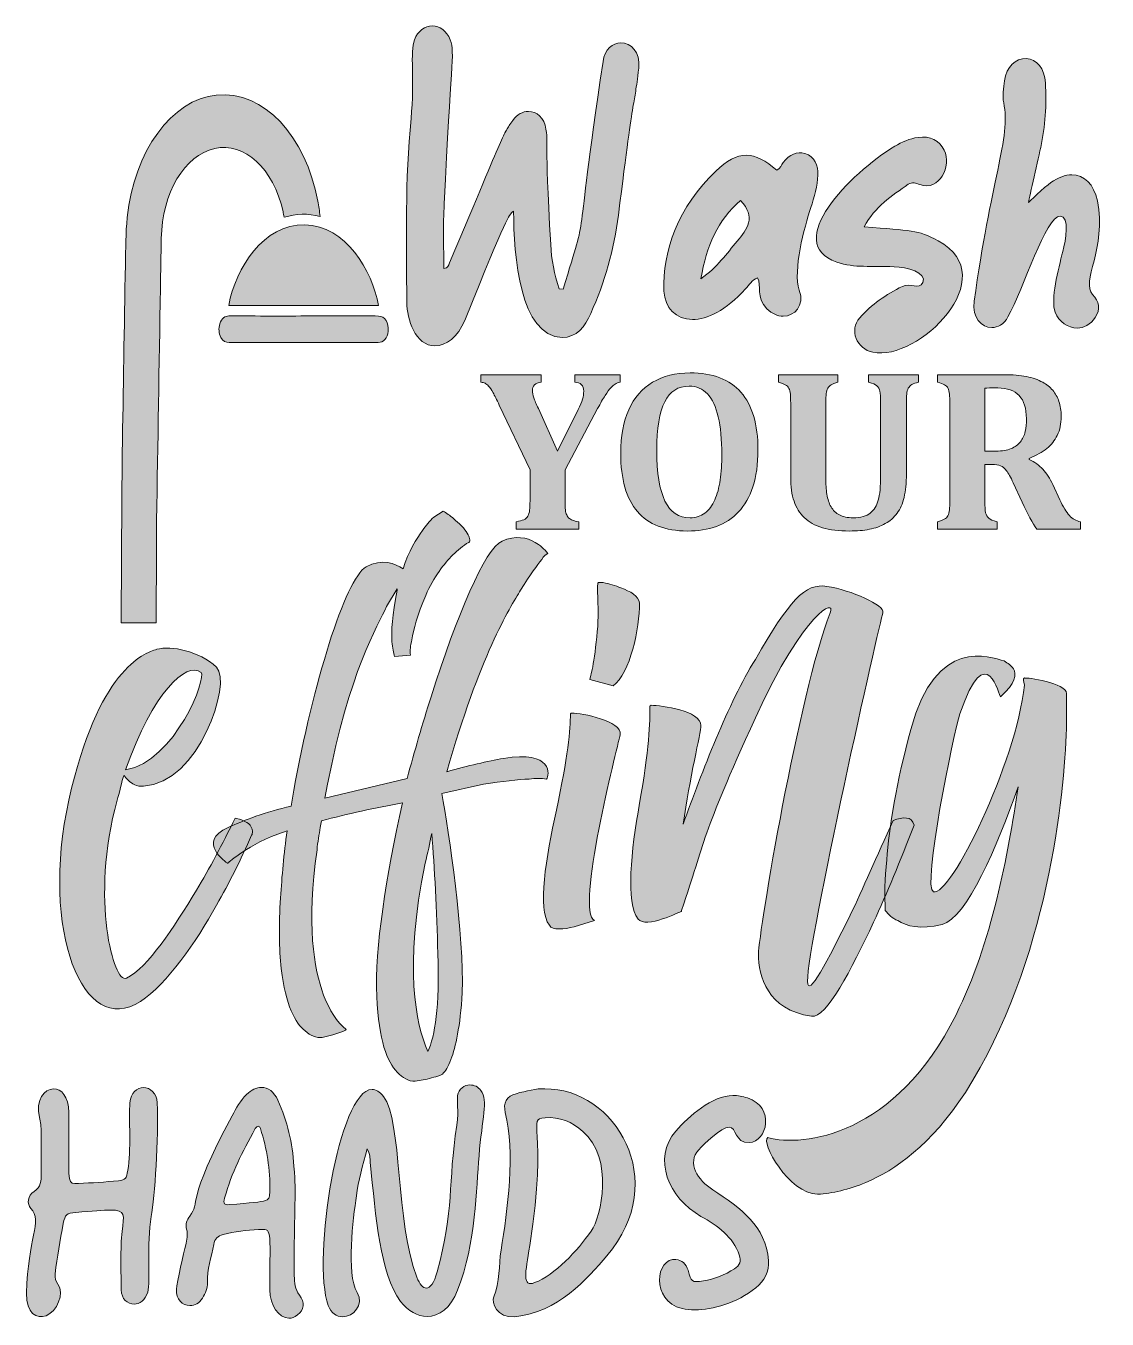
# Model space of a CAD drawing. Header units: inches. Extents: x 222 to 862, y -922 to -157.
import ezdxf

# ---------------------------------------------------------------- set-up
doc = ezdxf.new("R2010")
doc.units = ezdxf.units.IN
doc.header["$MEASUREMENT"] = 0
doc.layers.add('Layer 1', color=7, linetype='Continuous')

# ---------------------------------------------------------------- blocks, each defined once
blk = doc.blocks.new('block 3')
at = {"layer": 'Layer 1', "true_color": 0x040404}
h = blk.add_hatch(color=18, dxfattribs=at)
h.dxf.hatch_style = 2
edge = h.paths.add_edge_path()
edge.add_spline(control_points=[(222.8, -906.78), (223.51, -874.15), (232.43, -864.35), (225.47, -856.69), (222.8, -853.83), (223.51, -849.02), (227.26, -846.7), (231.36, -844.03), (231.53, -840.29), (231.53, -836.19), (231.53, -811.58), (231.89, -808.55), (230.46, -802.85), (227.97, -792.33), (233.49, -785.91), (238.84, -785.91), (243.3, -785.91), (247.75, -790.2), (247.75, -799.82), (247.93, -805.88), (247.93, -811.94), (247.93, -817.82), (247.93, -841.53), (246.69, -842.25), (253.64, -841.89), (261.48, -841.53), (269.33, -841), (277.17, -840.29), (281.63, -839.75), (281.8, -839.04), (282.69, -834.05), (284.83, -822.64), (283.23, -803.21), (283.94, -794.11), (284.3, -788.23), (288.22, -785.2), (291.96, -785.2), (295.89, -785.2), (299.81, -788.41), (300.16, -794.11), (301.06, -815.15), (298.56, -849.91), (296.6, -861.5), (293.75, -877.72), (296.24, -899.65), (294.46, -906.24), (293.03, -911.05), (289.65, -913.19), (286.44, -913.19), (282.52, -913.19), (278.95, -910.16), (278.77, -904.82), (278.77, -895.19), (278.24, -879.68), (279.31, -870.23), (280.55, -860.43), (281.63, -857.58), (272.53, -857.58), (268.26, -857.58), (261.84, -858.29), (252.03, -859), (246.51, -859.54), (245.62, -860.25), (244.55, -865.6), (242.59, -875.58), (240.98, -885.38), (239.73, -895.37), (239.55, -897.68), (239.91, -899.65), (241.34, -901.43), (245.62, -906.78), (240.62, -917.65), (234.39, -920.15), (229.04, -922.11), (222.44, -918.72), (222.8, -906.78)], knot_values=[0, 0, 0, 0, 1, 1, 1, 2, 2, 2, 3, 3, 3, 4, 4, 4, 5, 5, 5, 6, 6, 6, 7, 7, 7, 8, 8, 8, 9, 9, 9, 10, 10, 10, 11, 11, 11, 12, 12, 12, 13, 13, 13, 14, 14, 14, 15, 15, 15, 16, 16, 16, 17, 17, 17, 18, 18, 18, 19, 19, 19, 20, 20, 20, 21, 21, 21, 22, 22, 22, 23, 23, 23, 24, 24, 24, 25, 25, 25, 25], degree=3, periodic=1)
h = blk.add_hatch(color=18, dxfattribs=at)
h.dxf.hatch_style = 2
edge = h.paths.add_edge_path()
edge.add_spline(control_points=[(319.42, -914.08), (315.14, -914.08), (311.04, -910.52), (311.4, -904.46), (311.75, -900.72), (316.03, -882.18), (316.92, -878.25), (317.64, -875.23), (318.35, -872.19), (317.46, -868.99), (316.57, -865.96), (317.64, -863.46), (319.42, -861.14), (325.84, -852.94), (316.57, -853.3), (344.38, -801.78), (346.87, -797.32), (349.19, -792.87), (352.93, -789.3), (355.78, -786.45), (358.81, -785.03), (361.67, -785.03), (365.59, -785.03), (369.15, -787.7), (371.47, -792.69), (377, -804.99), (380.03, -818), (380.92, -831.55), (382.52, -853.48), (381.1, -840.46), (381.1, -896.44), (381.28, -900.54), (381.45, -904.46), (384.13, -907.85), (387.51, -912.3), (386.98, -916.58), (383.06, -919.61), (381.28, -921.04), (379.67, -921.57), (377.89, -921.57), (372.01, -921.57), (366.66, -913.91), (366.66, -904.82), (366.66, -867.38), (368.26, -868.81), (360.06, -869.16), (352.93, -869.52), (345.98, -870.23), (339.03, -872.01), (336, -872.91), (334.04, -874.51), (333.5, -877.9), (332.25, -885.56), (329.4, -892.69), (329.76, -900.54), (329.94, -903.75), (328.69, -906.78), (326.91, -909.63), (324.94, -912.66), (322.27, -914.08), (319.42, -914.08)], knot_values=[0, 0, 0, 0, 1, 1, 1, 2, 2, 2, 3, 3, 3, 4, 4, 4, 5, 5, 5, 6, 6, 6, 7, 7, 7, 8, 8, 8, 9, 9, 9, 10, 10, 10, 11, 11, 11, 12, 12, 12, 13, 13, 13, 14, 14, 14, 15, 15, 15, 16, 16, 16, 17, 17, 17, 18, 18, 18, 19, 19, 19, 20, 20, 20, 20], degree=3, periodic=1)
edge = h.paths.add_edge_path()
edge.add_spline(control_points=[(342.77, -854.37), (368.26, -852.41), (366.3, -852.41), (366.66, -846.35), (367.01, -833.69), (364.88, -821.39), (361.13, -809.45), (360.95, -808.91), (360.42, -808.38), (360.24, -808.02), (358.99, -808.02), (358.64, -808.73), (358.1, -809.45), (350.08, -824.06), (344.38, -834.76), (339.92, -850.62), (339.03, -853.83), (339.74, -854.72), (342.77, -854.37)], knot_values=[0, 0, 0, 0, 1, 1, 1, 2, 2, 2, 3, 3, 3, 4, 4, 4, 5, 5, 5, 6, 6, 6, 6], degree=3, periodic=1)
h = blk.add_hatch(color=18, dxfattribs=at)
h.dxf.hatch_style = 2
edge = h.paths.add_edge_path()
edge.add_spline(control_points=[(427.09, -786.27), (429.41, -786.27), (431.55, -787.52), (433.86, -790.37), (445.09, -804.63), (440.82, -865.06), (453.65, -897.33), (455.25, -901.61), (457.22, -903.75), (459.18, -903.75), (461.49, -903.75), (463.81, -900.72), (465.59, -894.12), (475.93, -857.04), (471.83, -842.6), (477.18, -807.31), (478.61, -797.68), (477, -794.11), (477.72, -789.84), (478.43, -785.91), (481.64, -783.6), (485.02, -783.6), (487.52, -783.6), (489.84, -784.67), (491.44, -786.98), (495.9, -792.87), (492.16, -803.38), (490.37, -825.49), (488.77, -844.74), (488.59, -876.83), (477.72, -904.99), (473.62, -915.69), (466.66, -920.5), (459.71, -920.5), (454.01, -920.5), (448.3, -917.29), (444.02, -911.59), (431.72, -894.83), (429.41, -862.21), (426.02, -829.23), (425.84, -826.92), (426.02, -824.6), (424.24, -821.39), (421.56, -831.55), (418.89, -840.29), (417.82, -849.2), (416.04, -862.57), (411.58, -894.83), (418.35, -906.42), (422.63, -913.73), (416.04, -920.68), (409.62, -920.68), (406.23, -920.68), (403.02, -918.72), (401.24, -914.08), (391.26, -886.28), (407.66, -786.27), (427.09, -786.27)], knot_values=[0, 0, 0, 0, 1, 1, 1, 2, 2, 2, 3, 3, 3, 4, 4, 4, 5, 5, 5, 6, 6, 6, 7, 7, 7, 8, 8, 8, 9, 9, 9, 10, 10, 10, 11, 11, 11, 12, 12, 12, 13, 13, 13, 14, 14, 14, 15, 15, 15, 16, 16, 16, 17, 17, 17, 18, 18, 18, 19, 19, 19, 19], degree=3, periodic=1)
h = blk.add_hatch(color=18, dxfattribs=at)
h.dxf.hatch_style = 2
edge = h.paths.add_edge_path()
edge.add_spline(control_points=[(499.11, -908.92), (502.85, -900), (501.96, -890.38), (503.39, -881.28), (507.13, -857.93), (511.94, -822.99), (505.88, -800), (504.46, -794.29), (506.77, -790.2), (512.3, -788.77), (518.36, -787.16), (524.42, -785.56), (529.24, -785.91), (570.41, -785.38), (604.1, -840.11), (565.96, -884.67), (554.37, -898.22), (536.72, -918.36), (511.59, -920.68), (500.54, -921.75), (497.68, -912.12), (499.11, -908.92)], knot_values=[0, 0, 0, 0, 1, 1, 1, 2, 2, 2, 3, 3, 3, 4, 4, 4, 5, 5, 5, 6, 6, 6, 7, 7, 7, 7], degree=3, periodic=1)
edge = h.paths.add_edge_path()
edge.add_spline(control_points=[(523.18, -900.54), (535.3, -895.9), (548.49, -881.64), (556.69, -870.06), (562.75, -861.68), (570.24, -827.09), (551.7, -811.05), (545.46, -805.52), (537.97, -802.32), (529.41, -803.03), (517.83, -804.1), (531.73, -806.95), (520.32, -878.61), (517.65, -895.19), (515.87, -903.39), (523.18, -900.54)], knot_values=[0, 0, 0, 0, 1, 1, 1, 2, 2, 2, 3, 3, 3, 4, 4, 4, 5, 5, 5, 5], degree=3, periodic=1)
h = blk.add_hatch(color=18, dxfattribs=at)
h.dxf.hatch_style = 2
edge = h.paths.add_edge_path()
edge.add_spline(control_points=[(606.78, -886.81), (610.17, -886.99), (612.84, -889.48), (613.91, -893.23), (615.69, -900.18), (616.05, -900.54), (623, -899.47), (629.6, -898.58), (635.66, -895.9), (641.36, -892.34), (644.57, -890.38), (645.46, -887.7), (644.21, -884.14), (640.65, -873.62), (631.56, -866.84), (621.58, -861.32), (602.32, -850.45), (592.7, -827.09), (606.78, -810.87), (614.44, -802.14), (628.17, -789.84), (640.47, -789.84), (643.32, -789.84), (646.18, -790.37), (649.03, -791.26), (665.61, -796.61), (660.79, -817.29), (650.1, -817.65), (641.36, -818), (642.79, -808.55), (638.15, -808.55), (633.7, -808.55), (623.18, -818.72), (620.33, -821.92), (613.02, -829.77), (619.79, -839.93), (628.53, -845.63), (645.28, -856.51), (659.9, -867.03), (661.51, -887.35), (662.04, -893.94), (659.19, -899.47), (654.02, -903.57), (642.61, -912.66), (628.53, -916.58), (618.01, -916.58), (615.16, -916.58), (612.66, -916.4), (610.52, -915.87), (591.27, -911.23), (595.02, -885.56), (606.78, -886.81)], knot_values=[0, 0, 0, 0, 1, 1, 1, 2, 2, 2, 3, 3, 3, 4, 4, 4, 5, 5, 5, 6, 6, 6, 7, 7, 7, 8, 8, 8, 9, 9, 9, 10, 10, 10, 11, 11, 11, 12, 12, 12, 13, 13, 13, 14, 14, 14, 15, 15, 15, 16, 16, 16, 17, 17, 17, 17], degree=3, periodic=1)
at = {"layer": 'Layer 1', "lineweight": 0}
for points, knots in [([(222.8, -906.78), (223.51, -874.15), (232.43, -864.35), (225.47, -856.69), (222.8, -853.83), (223.51, -849.02), (227.26, -846.7), (231.36, -844.03), (231.53, -840.29), (231.53, -836.19), (231.53, -811.58), (231.89, -808.55), (230.46, -802.85), (227.97, -792.33), (233.49, -785.91), (238.84, -785.91), (243.3, -785.91), (247.75, -790.2), (247.75, -799.82), (247.93, -805.88), (247.93, -811.94), (247.93, -817.82), (247.93, -841.53), (246.69, -842.25), (253.64, -841.89), (261.48, -841.53), (269.33, -841), (277.17, -840.29), (281.63, -839.75), (281.8, -839.04), (282.69, -834.05), (284.83, -822.64), (283.23, -803.21), (283.94, -794.11), (284.3, -788.23), (288.22, -785.2), (291.96, -785.2), (295.89, -785.2), (299.81, -788.41), (300.16, -794.11), (301.06, -815.15), (298.56, -849.91), (296.6, -861.5), (293.75, -877.72), (296.24, -899.65), (294.46, -906.24), (293.03, -911.05), (289.65, -913.19), (286.44, -913.19), (282.52, -913.19), (278.95, -910.16), (278.77, -904.82), (278.77, -895.19), (278.24, -879.68), (279.31, -870.23), (280.55, -860.43), (281.63, -857.58), (272.53, -857.58), (268.26, -857.58), (261.84, -858.29), (252.03, -859), (246.51, -859.54), (245.62, -860.25), (244.55, -865.6), (242.59, -875.58), (240.98, -885.38), (239.73, -895.37), (239.55, -897.68), (239.91, -899.65), (241.34, -901.43), (245.62, -906.78), (240.62, -917.65), (234.39, -920.15), (229.04, -922.11), (222.44, -918.72), (222.8, -906.78)], [0, 0, 0, 0, 1, 1, 1, 2, 2, 2, 3, 3, 3, 4, 4, 4, 5, 5, 5, 6, 6, 6, 7, 7, 7, 8, 8, 8, 9, 9, 9, 10, 10, 10, 11, 11, 11, 12, 12, 12, 13, 13, 13, 14, 14, 14, 15, 15, 15, 16, 16, 16, 17, 17, 17, 18, 18, 18, 19, 19, 19, 20, 20, 20, 21, 21, 21, 22, 22, 22, 23, 23, 23, 24, 24, 24, 25, 25, 25, 25]), ([(319.42, -914.08), (315.14, -914.08), (311.04, -910.52), (311.4, -904.46), (311.75, -900.72), (316.03, -882.18), (316.92, -878.25), (317.64, -875.23), (318.35, -872.19), (317.46, -868.99), (316.57, -865.96), (317.64, -863.46), (319.42, -861.14), (325.84, -852.94), (316.57, -853.3), (344.38, -801.78), (346.87, -797.32), (349.19, -792.87), (352.93, -789.3), (355.78, -786.45), (358.81, -785.03), (361.67, -785.03), (365.59, -785.03), (369.15, -787.7), (371.47, -792.69), (377, -804.99), (380.03, -818), (380.92, -831.55), (382.52, -853.48), (381.1, -840.46), (381.1, -896.44), (381.28, -900.54), (381.45, -904.46), (384.13, -907.85), (387.51, -912.3), (386.98, -916.58), (383.06, -919.61), (381.28, -921.04), (379.67, -921.57), (377.89, -921.57), (372.01, -921.57), (366.66, -913.91), (366.66, -904.82), (366.66, -867.38), (368.26, -868.81), (360.06, -869.16), (352.93, -869.52), (345.98, -870.23), (339.03, -872.01), (336, -872.91), (334.04, -874.51), (333.5, -877.9), (332.25, -885.56), (329.4, -892.69), (329.76, -900.54), (329.94, -903.75), (328.69, -906.78), (326.91, -909.63), (324.94, -912.66), (322.27, -914.08), (319.42, -914.08)], [0, 0, 0, 0, 1, 1, 1, 2, 2, 2, 3, 3, 3, 4, 4, 4, 5, 5, 5, 6, 6, 6, 7, 7, 7, 8, 8, 8, 9, 9, 9, 10, 10, 10, 11, 11, 11, 12, 12, 12, 13, 13, 13, 14, 14, 14, 15, 15, 15, 16, 16, 16, 17, 17, 17, 18, 18, 18, 19, 19, 19, 20, 20, 20, 20]), ([(427.09, -786.27), (429.41, -786.27), (431.55, -787.52), (433.86, -790.37), (445.09, -804.63), (440.82, -865.06), (453.65, -897.33), (455.25, -901.61), (457.22, -903.75), (459.18, -903.75), (461.49, -903.75), (463.81, -900.72), (465.59, -894.12), (475.93, -857.04), (471.83, -842.6), (477.18, -807.31), (478.61, -797.68), (477, -794.11), (477.72, -789.84), (478.43, -785.91), (481.64, -783.6), (485.02, -783.6), (487.52, -783.6), (489.84, -784.67), (491.44, -786.98), (495.9, -792.87), (492.16, -803.38), (490.37, -825.49), (488.77, -844.74), (488.59, -876.83), (477.72, -904.99), (473.62, -915.69), (466.66, -920.5), (459.71, -920.5), (454.01, -920.5), (448.3, -917.29), (444.02, -911.59), (431.72, -894.83), (429.41, -862.21), (426.02, -829.23), (425.84, -826.92), (426.02, -824.6), (424.24, -821.39), (421.56, -831.55), (418.89, -840.29), (417.82, -849.2), (416.04, -862.57), (411.58, -894.83), (418.35, -906.42), (422.63, -913.73), (416.04, -920.68), (409.62, -920.68), (406.23, -920.68), (403.02, -918.72), (401.24, -914.08), (391.26, -886.28), (407.66, -786.27), (427.09, -786.27)], [0, 0, 0, 0, 1, 1, 1, 2, 2, 2, 3, 3, 3, 4, 4, 4, 5, 5, 5, 6, 6, 6, 7, 7, 7, 8, 8, 8, 9, 9, 9, 10, 10, 10, 11, 11, 11, 12, 12, 12, 13, 13, 13, 14, 14, 14, 15, 15, 15, 16, 16, 16, 17, 17, 17, 18, 18, 18, 19, 19, 19, 19]), ([(499.11, -908.92), (502.85, -900), (501.96, -890.38), (503.39, -881.28), (507.13, -857.93), (511.94, -822.99), (505.88, -800), (504.46, -794.29), (506.77, -790.2), (512.3, -788.77), (518.36, -787.16), (524.42, -785.56), (529.24, -785.91), (570.41, -785.38), (604.1, -840.11), (565.96, -884.67), (554.37, -898.22), (536.72, -918.36), (511.59, -920.68), (500.54, -921.75), (497.68, -912.12), (499.11, -908.92)], [0, 0, 0, 0, 1, 1, 1, 2, 2, 2, 3, 3, 3, 4, 4, 4, 5, 5, 5, 6, 6, 6, 7, 7, 7, 7]), ([(606.78, -886.81), (610.17, -886.99), (612.84, -889.48), (613.91, -893.23), (615.69, -900.18), (616.05, -900.54), (623, -899.47), (629.6, -898.58), (635.66, -895.9), (641.36, -892.34), (644.57, -890.38), (645.46, -887.7), (644.21, -884.14), (640.65, -873.62), (631.56, -866.84), (621.58, -861.32), (602.32, -850.45), (592.7, -827.09), (606.78, -810.87), (614.44, -802.14), (628.17, -789.84), (640.47, -789.84), (643.32, -789.84), (646.18, -790.37), (649.03, -791.26), (665.61, -796.61), (660.79, -817.29), (650.1, -817.65), (641.36, -818), (642.79, -808.55), (638.15, -808.55), (633.7, -808.55), (623.18, -818.72), (620.33, -821.92), (613.02, -829.77), (619.79, -839.93), (628.53, -845.63), (645.28, -856.51), (659.9, -867.03), (661.51, -887.35), (662.04, -893.94), (659.19, -899.47), (654.02, -903.57), (642.61, -912.66), (628.53, -916.58), (618.01, -916.58), (615.16, -916.58), (612.66, -916.4), (610.52, -915.87), (591.27, -911.23), (595.02, -885.56), (606.78, -886.81)], [0, 0, 0, 0, 1, 1, 1, 2, 2, 2, 3, 3, 3, 4, 4, 4, 5, 5, 5, 6, 6, 6, 7, 7, 7, 8, 8, 8, 9, 9, 9, 10, 10, 10, 11, 11, 11, 12, 12, 12, 13, 13, 13, 14, 14, 14, 15, 15, 15, 16, 16, 16, 17, 17, 17, 17]), ([(523.18, -900.54), (535.3, -895.9), (548.49, -881.64), (556.69, -870.06), (562.75, -861.68), (570.24, -827.09), (551.7, -811.05), (545.46, -805.52), (537.97, -802.32), (529.41, -803.03), (517.83, -804.1), (531.73, -806.95), (520.32, -878.61), (517.65, -895.19), (515.87, -903.39), (523.18, -900.54)], [0, 0, 0, 0, 1, 1, 1, 2, 2, 2, 3, 3, 3, 4, 4, 4, 5, 5, 5, 5]), ([(342.77, -854.37), (368.26, -852.41), (366.3, -852.41), (366.66, -846.35), (367.01, -833.69), (364.88, -821.39), (361.13, -809.45), (360.95, -808.91), (360.42, -808.38), (360.24, -808.02), (358.99, -808.02), (358.64, -808.73), (358.1, -809.45), (350.08, -824.06), (344.38, -834.76), (339.92, -850.62), (339.03, -853.83), (339.74, -854.72), (342.77, -854.37)], [0, 0, 0, 0, 1, 1, 1, 2, 2, 2, 3, 3, 3, 4, 4, 4, 5, 5, 5, 6, 6, 6, 6])]:
    blk.add_open_spline(points, degree=3, knots=knots, dxfattribs=at)
blk = doc.blocks.new('block 4')
at = {"layer": 'Layer 1', "true_color": 0x040404}
h = blk.add_hatch(color=18, dxfattribs=at)
h.dxf.hatch_style = 2
edge = h.paths.add_edge_path()
edge.add_spline(control_points=[(450.16, -212.16), (452.43, -189), (449.41, -172.64), (452.17, -165.59), (454.19, -160.05), (458.47, -157.29), (462.74, -157.29), (467.02, -157.29), (471.3, -160.05), (473.32, -165.59), (476.34, -173.9), (473.57, -179.94), (469.79, -262.5), (469.04, -275.33), (469.54, -287.92), (469.54, -300.75), (472.06, -300.75), (472.31, -298.74), (472.81, -297.48), (508.05, -214.42), (503.52, -223.23), (510.32, -213.16), (512.83, -209.64), (516.11, -207.88), (519.63, -207.88), (524.41, -207.88), (528.94, -211.4), (529.95, -218.45), (531.46, -230.03), (528.94, -219.46), (532.72, -286.66), (533.22, -295.47), (534.73, -304.28), (537.75, -312.84), (537.75, -312.84), (540.02, -313.09), (540.02, -313.09), (556.38, -259.98), (545.3, -300.75), (563.68, -178.43), (564.68, -170.88), (569.47, -167.35), (574.25, -167.35), (580.04, -167.35), (585.83, -172.64), (584.82, -182.21), (581.55, -209.39), (582.81, -188.5), (572.74, -269.29), (570.22, -289.43), (564.68, -308.81), (556.38, -327.44), (553.1, -334.99), (548.07, -341.78), (539.51, -341.53), (514.6, -341.03), (510.82, -293.2), (510.82, -266.78), (507.3, -270.05), (507.8, -268.03), (481.87, -331.46), (477.85, -341.28), (470.8, -346.56), (464.26, -346.56), (452.68, -346.56), (447.64, -330.46), (447.64, -320.89), (447.39, -284.65), (446.64, -248.4), (450.16, -212.16)], knot_values=[0, 0, 0, 0, 1, 1, 1, 2, 2, 2, 3, 3, 3, 4, 4, 4, 5, 5, 5, 6, 6, 6, 7, 7, 7, 8, 8, 8, 9, 9, 9, 10, 10, 10, 11, 11, 11, 12, 12, 12, 13, 13, 13, 14, 14, 14, 15, 15, 15, 16, 16, 16, 17, 17, 17, 18, 18, 18, 19, 19, 19, 20, 20, 20, 21, 21, 21, 22, 22, 22, 23, 23, 23, 23], degree=3, periodic=1)
h = blk.add_hatch(color=18, dxfattribs=at)
h.dxf.hatch_style = 2
edge = h.paths.add_edge_path()
edge.add_spline(control_points=[(793.49, -335.74), (787.45, -335.74), (781.66, -329.95), (783.17, -320.14), (792.49, -250.16), (805.07, -222.73), (800.54, -202.84), (799.79, -198.82), (800.29, -194.04), (801.04, -189.76), (802.3, -181.45), (807.59, -176.42), (813.88, -176.67), (820.17, -176.92), (824.7, -182.46), (825.21, -191.01), (825.96, -203.85), (825.21, -216.69), (822.44, -229.27), (820.17, -239.09), (815.14, -261.74), (815.14, -261.74), (815.14, -261.74), (824.45, -252.68), (828.48, -249.91), (832.76, -246.89), (837.04, -245.38), (840.81, -245.38), (848.11, -245.38), (853.9, -250.92), (855.92, -260.74), (861.7, -288.92), (845.85, -308.81), (853.15, -316.11), (856.92, -320.14), (857.93, -324.92), (854.66, -329.7), (851.89, -333.98), (847.86, -335.99), (844.08, -335.99), (838.55, -335.99), (833.26, -332.47), (831, -326.68), (828.23, -319.13), (832.76, -301.26), (835.53, -290.69), (837.29, -284.14), (839.55, -269.8), (834.02, -269.8), (825.46, -269.8), (812.37, -312.33), (803.06, -329.45), (800.79, -333.73), (797.02, -335.74), (793.49, -335.74)], knot_values=[0, 0, 0, 0, 1, 1, 1, 2, 2, 2, 3, 3, 3, 4, 4, 4, 5, 5, 5, 6, 6, 6, 7, 7, 7, 8, 8, 8, 9, 9, 9, 10, 10, 10, 11, 11, 11, 12, 12, 12, 13, 13, 13, 14, 14, 14, 15, 15, 15, 16, 16, 16, 17, 17, 17, 18, 18, 18, 18], degree=3, periodic=1)
h = blk.add_hatch(color=18, dxfattribs=at)
h.dxf.hatch_style = 2
edge = h.paths.add_edge_path()
edge.add_spline(control_points=[(736.1, -228.52), (740.38, -226), (744.91, -223.99), (749.95, -223.23), (756.99, -222.22), (762.78, -225.25), (765.3, -230.78), (770.08, -240.35), (762.53, -255.2), (750.95, -251.17), (748.69, -250.42), (746.42, -249.41), (744.16, -250.92), (734.34, -257.72), (724.52, -264.26), (717.98, -276.09), (746.17, -278.61), (749.44, -277.6), (761.78, -284.39), (801.29, -305.79), (749.69, -355.88), (723.26, -350.34), (713.7, -348.33), (708.92, -337.25), (715.46, -329.95), (722.26, -322.15), (731.07, -316.11), (740.63, -311.33), (745.16, -309.06), (750.7, -313.59), (752.71, -309.06), (755.48, -303.02), (742.9, -300), (735.85, -299.75), (722.01, -298.99), (712.69, -300.75), (701.87, -296.98), (669.4, -285.9), (709.67, -244.37), (736.1, -228.52)], knot_values=[0, 0, 0, 0, 1, 1, 1, 2, 2, 2, 3, 3, 3, 4, 4, 4, 5, 5, 5, 6, 6, 6, 7, 7, 7, 8, 8, 8, 9, 9, 9, 10, 10, 10, 11, 11, 11, 12, 12, 12, 13, 13, 13, 13], degree=3, periodic=1)
h = blk.add_hatch(color=18, dxfattribs=at)
h.dxf.hatch_style = 2
edge = h.paths.add_edge_path()
edge.add_spline(control_points=[(630.38, -243.12), (636.68, -237.07), (642.47, -233.8), (648.51, -233.8), (654.04, -233.8), (659.83, -236.82), (666.38, -242.61), (668.64, -241.35), (669.15, -239.59), (670.15, -238.08), (673.93, -233.3), (678.46, -231.29), (682.99, -232.8), (695.07, -236.57), (690.29, -252.68), (686.51, -264.76), (682.74, -276.34), (675.69, -302.01), (679.72, -313.59), (682.99, -322.91), (676.95, -328.95), (670.15, -328.95), (666.88, -328.95), (663.36, -327.44), (660.59, -324.67), (653.79, -317.62), (657.57, -311.08), (655.05, -306.29), (651.53, -307.55), (650.02, -310.57), (648, -312.84), (636.17, -325.67), (625.1, -330.96), (616.54, -330.96), (606.72, -330.96), (600.18, -323.91), (599.68, -314.1), (598.67, -290.44), (608.23, -264.26), (630.38, -243.12)], knot_values=[0, 0, 0, 0, 1, 1, 1, 2, 2, 2, 3, 3, 3, 4, 4, 4, 5, 5, 5, 6, 6, 6, 7, 7, 7, 8, 8, 8, 9, 9, 9, 10, 10, 10, 11, 11, 11, 12, 12, 12, 13, 13, 13, 13], degree=3, periodic=1)
edge = h.paths.add_edge_path()
edge.add_spline(control_points=[(621.57, -306.8), (631.39, -300), (636.68, -291.95), (642.97, -284.65), (649.01, -277.6), (654.3, -270.55), (644.98, -260.48), (631.39, -272.31), (624.85, -287.41), (621.57, -306.8)], knot_values=[0, 0, 0, 0, 1, 1, 1, 2, 2, 2, 3, 3, 3, 3], degree=3, periodic=1)
at = {"layer": 'Layer 1', "lineweight": 0}
for points, knots in [([(450.16, -212.16), (452.43, -189), (449.41, -172.64), (452.17, -165.59), (454.19, -160.05), (458.47, -157.29), (462.74, -157.29), (467.02, -157.29), (471.3, -160.05), (473.32, -165.59), (476.34, -173.9), (473.57, -179.94), (469.79, -262.5), (469.04, -275.33), (469.54, -287.92), (469.54, -300.75), (472.06, -300.75), (472.31, -298.74), (472.81, -297.48), (508.05, -214.42), (503.52, -223.23), (510.32, -213.16), (512.83, -209.64), (516.11, -207.88), (519.63, -207.88), (524.41, -207.88), (528.94, -211.4), (529.95, -218.45), (531.46, -230.03), (528.94, -219.46), (532.72, -286.66), (533.22, -295.47), (534.73, -304.28), (537.75, -312.84), (537.75, -312.84), (540.02, -313.09), (540.02, -313.09), (556.38, -259.98), (545.3, -300.75), (563.68, -178.43), (564.68, -170.88), (569.47, -167.35), (574.25, -167.35), (580.04, -167.35), (585.83, -172.64), (584.82, -182.21), (581.55, -209.39), (582.81, -188.5), (572.74, -269.29), (570.22, -289.43), (564.68, -308.81), (556.38, -327.44), (553.1, -334.99), (548.07, -341.78), (539.51, -341.53), (514.6, -341.03), (510.82, -293.2), (510.82, -266.78), (507.3, -270.05), (507.8, -268.03), (481.87, -331.46), (477.85, -341.28), (470.8, -346.56), (464.26, -346.56), (452.68, -346.56), (447.64, -330.46), (447.64, -320.89), (447.39, -284.65), (446.64, -248.4), (450.16, -212.16)], [0, 0, 0, 0, 1, 1, 1, 2, 2, 2, 3, 3, 3, 4, 4, 4, 5, 5, 5, 6, 6, 6, 7, 7, 7, 8, 8, 8, 9, 9, 9, 10, 10, 10, 11, 11, 11, 12, 12, 12, 13, 13, 13, 14, 14, 14, 15, 15, 15, 16, 16, 16, 17, 17, 17, 18, 18, 18, 19, 19, 19, 20, 20, 20, 21, 21, 21, 22, 22, 22, 23, 23, 23, 23]), ([(793.49, -335.74), (787.45, -335.74), (781.66, -329.95), (783.17, -320.14), (792.49, -250.16), (805.07, -222.73), (800.54, -202.84), (799.79, -198.82), (800.29, -194.04), (801.04, -189.76), (802.3, -181.45), (807.59, -176.42), (813.88, -176.67), (820.17, -176.92), (824.7, -182.46), (825.21, -191.01), (825.96, -203.85), (825.21, -216.69), (822.44, -229.27), (820.17, -239.09), (815.14, -261.74), (815.14, -261.74), (815.14, -261.74), (824.45, -252.68), (828.48, -249.91), (832.76, -246.89), (837.04, -245.38), (840.81, -245.38), (848.11, -245.38), (853.9, -250.92), (855.92, -260.74), (861.7, -288.92), (845.85, -308.81), (853.15, -316.11), (856.92, -320.14), (857.93, -324.92), (854.66, -329.7), (851.89, -333.98), (847.86, -335.99), (844.08, -335.99), (838.55, -335.99), (833.26, -332.47), (831, -326.68), (828.23, -319.13), (832.76, -301.26), (835.53, -290.69), (837.29, -284.14), (839.55, -269.8), (834.02, -269.8), (825.46, -269.8), (812.37, -312.33), (803.06, -329.45), (800.79, -333.73), (797.02, -335.74), (793.49, -335.74)], [0, 0, 0, 0, 1, 1, 1, 2, 2, 2, 3, 3, 3, 4, 4, 4, 5, 5, 5, 6, 6, 6, 7, 7, 7, 8, 8, 8, 9, 9, 9, 10, 10, 10, 11, 11, 11, 12, 12, 12, 13, 13, 13, 14, 14, 14, 15, 15, 15, 16, 16, 16, 17, 17, 17, 18, 18, 18, 18]), ([(736.1, -228.52), (740.38, -226), (744.91, -223.99), (749.95, -223.23), (756.99, -222.22), (762.78, -225.25), (765.3, -230.78), (770.08, -240.35), (762.53, -255.2), (750.95, -251.17), (748.69, -250.42), (746.42, -249.41), (744.16, -250.92), (734.34, -257.72), (724.52, -264.26), (717.98, -276.09), (746.17, -278.61), (749.44, -277.6), (761.78, -284.39), (801.29, -305.79), (749.69, -355.88), (723.26, -350.34), (713.7, -348.33), (708.92, -337.25), (715.46, -329.95), (722.26, -322.15), (731.07, -316.11), (740.63, -311.33), (745.16, -309.06), (750.7, -313.59), (752.71, -309.06), (755.48, -303.02), (742.9, -300), (735.85, -299.75), (722.01, -298.99), (712.69, -300.75), (701.87, -296.98), (669.4, -285.9), (709.67, -244.37), (736.1, -228.52)], [0, 0, 0, 0, 1, 1, 1, 2, 2, 2, 3, 3, 3, 4, 4, 4, 5, 5, 5, 6, 6, 6, 7, 7, 7, 8, 8, 8, 9, 9, 9, 10, 10, 10, 11, 11, 11, 12, 12, 12, 13, 13, 13, 13]), ([(630.38, -243.12), (636.68, -237.07), (642.47, -233.8), (648.51, -233.8), (654.04, -233.8), (659.83, -236.82), (666.38, -242.61), (668.64, -241.35), (669.15, -239.59), (670.15, -238.08), (673.93, -233.3), (678.46, -231.29), (682.99, -232.8), (695.07, -236.57), (690.29, -252.68), (686.51, -264.76), (682.74, -276.34), (675.69, -302.01), (679.72, -313.59), (682.99, -322.91), (676.95, -328.95), (670.15, -328.95), (666.88, -328.95), (663.36, -327.44), (660.59, -324.67), (653.79, -317.62), (657.57, -311.08), (655.05, -306.29), (651.53, -307.55), (650.02, -310.57), (648, -312.84), (636.17, -325.67), (625.1, -330.96), (616.54, -330.96), (606.72, -330.96), (600.18, -323.91), (599.68, -314.1), (598.67, -290.44), (608.23, -264.26), (630.38, -243.12)], [0, 0, 0, 0, 1, 1, 1, 2, 2, 2, 3, 3, 3, 4, 4, 4, 5, 5, 5, 6, 6, 6, 7, 7, 7, 8, 8, 8, 9, 9, 9, 10, 10, 10, 11, 11, 11, 12, 12, 12, 13, 13, 13, 13]), ([(621.57, -306.8), (631.39, -300), (636.68, -291.95), (642.97, -284.65), (649.01, -277.6), (654.3, -270.55), (644.98, -260.48), (631.39, -272.31), (624.85, -287.41), (621.57, -306.8)], [0, 0, 0, 0, 1, 1, 1, 2, 2, 2, 3, 3, 3, 3])]:
    blk.add_open_spline(points, degree=3, knots=knots, dxfattribs=at)
blk = doc.blocks.new('block 5')
at = {"layer": 'Layer 1', "true_color": 0x040404}
h = blk.add_hatch(color=18, dxfattribs=at)
h.dxf.hatch_style = 2
edge = h.paths.add_edge_path()
edge.add_spline(control_points=[(541.25, -419.81), (541.25, -419.81), (541.25, -438.15), (541.25, -438.15), (541.25, -440.51), (541.32, -442.31), (541.45, -443.54), (541.59, -444.77), (541.83, -445.76), (542.19, -446.52), (542.55, -447.28), (542.98, -447.89), (543.5, -448.36), (544.01, -448.83), (544.72, -449.25), (545.64, -449.63), (546.55, -450.01), (547.79, -450.31), (549.35, -450.53), (549.35, -450.53), (549.35, -454.95), (549.35, -454.95), (549.35, -454.95), (512.4, -454.95), (512.4, -454.95), (512.4, -454.95), (512.4, -450.53), (512.4, -450.53), (514.23, -450.22), (515.69, -449.82), (516.78, -449.33), (517.88, -448.84), (518.69, -448.12), (519.23, -447.19), (519.76, -446.25), (520.11, -445.06), (520.27, -443.61), (520.42, -442.16), (520.5, -440.34), (520.5, -438.15), (520.5, -438.15), (520.5, -419.81), (520.5, -419.81), (520.5, -419.81), (502.36, -381.51), (502.36, -381.51), (500.79, -378.26), (499.57, -375.84), (498.67, -374.28), (497.65, -372.45), (496.77, -371.14), (496.03, -370.33), (495.29, -369.53), (494.61, -368.97), (493.99, -368.66), (493.36, -368.35), (492.49, -368.12), (491.38, -367.99), (491.38, -367.99), (491.38, -363.57), (491.38, -363.57), (491.38, -363.57), (527.06, -363.57), (527.06, -363.57), (527.06, -363.57), (527.06, -367.99), (527.06, -367.99), (523.62, -368.43), (521.91, -370.13), (521.91, -373.08), (521.91, -374.24), (522.18, -375.62), (522.74, -377.23), (523.3, -378.83), (524.2, -380.98), (525.45, -383.65), (525.45, -383.65), (536.77, -408.83), (536.77, -408.83), (536.77, -408.83), (549.02, -384.26), (549.02, -384.26), (550.22, -381.8), (551.06, -379.76), (551.53, -378.13), (552, -376.5), (552.23, -374.88), (552.23, -373.28), (552.23, -371.67), (551.77, -370.41), (550.86, -369.49), (549.94, -368.58), (548.66, -368.08), (547.01, -367.99), (547.01, -367.99), (547.01, -363.57), (547.01, -363.57), (547.01, -363.57), (573.86, -363.57), (573.86, -363.57), (573.86, -363.57), (573.86, -367.99), (573.86, -367.99), (572.65, -368.26), (571.66, -368.63), (570.88, -369.09), (570.1, -369.56), (569.24, -370.3), (568.3, -371.3), (567.36, -372.31), (566.25, -373.81), (564.95, -375.82), (563.66, -377.83), (562.16, -380.44), (560.47, -383.65), (560.47, -383.65), (541.25, -419.81), (541.25, -419.81)], knot_values=[0, 0, 0, 0, 1, 1, 1, 2, 2, 2, 3, 3, 3, 4, 4, 4, 5, 5, 5, 6, 6, 6, 7, 7, 7, 8, 8, 8, 9, 9, 9, 10, 10, 10, 11, 11, 11, 12, 12, 12, 13, 13, 13, 14, 14, 14, 15, 15, 15, 16, 16, 16, 17, 17, 17, 18, 18, 18, 19, 19, 19, 20, 20, 20, 21, 21, 21, 22, 22, 22, 23, 23, 23, 24, 24, 24, 25, 25, 25, 26, 26, 26, 27, 27, 27, 28, 28, 28, 29, 29, 29, 30, 30, 30, 31, 31, 31, 32, 32, 32, 33, 33, 33, 34, 34, 34, 35, 35, 35, 36, 36, 36, 37, 37, 37, 38, 38, 38, 39, 39, 39, 39], degree=3, periodic=1)
h = blk.add_hatch(color=18, dxfattribs=at)
h.dxf.hatch_style = 2
edge = h.paths.add_edge_path()
edge.add_spline(control_points=[(613.56, -456.02), (600.44, -456.02), (590.58, -452.19), (584, -444.51), (577.42, -436.83), (574.12, -425.34), (574.12, -410.03), (574.12, -399.99), (575.72, -391.41), (578.91, -384.29), (582.1, -377.17), (586.8, -371.76), (593, -368.06), (599.21, -364.35), (606.59, -362.5), (615.16, -362.5), (628.51, -362.5), (638.53, -366.33), (645.22, -373.98), (651.92, -381.64), (655.26, -393), (655.26, -408.09), (655.26, -416.52), (654.27, -423.77), (652.28, -429.81), (650.3, -435.86), (647.48, -440.83), (643.82, -444.71), (640.16, -448.59), (635.77, -451.45), (630.66, -453.28), (625.55, -455.11), (619.85, -456.02), (613.56, -456.02)], knot_values=[0, 0, 0, 0, 1, 1, 1, 2, 2, 2, 3, 3, 3, 4, 4, 4, 5, 5, 5, 6, 6, 6, 7, 7, 7, 8, 8, 8, 9, 9, 9, 10, 10, 10, 11, 11, 11, 11], degree=3, periodic=1)
edge = h.paths.add_edge_path()
edge.add_spline(control_points=[(595.41, -408.22), (595.41, -421.7), (597.03, -431.73), (600.27, -438.32), (603.5, -444.9), (608.44, -448.19), (615.1, -448.19), (618.53, -448.19), (621.46, -447.27), (623.87, -445.41), (626.28, -443.56), (628.23, -440.97), (629.72, -437.65), (631.22, -434.32), (632.29, -430.38), (632.94, -425.83), (633.58, -421.28), (633.91, -416.28), (633.91, -410.83), (633.91, -401.95), (633.2, -394.51), (631.8, -388.51), (630.39, -382.51), (628.27, -377.98), (625.44, -374.92), (622.6, -371.86), (618.98, -370.33), (614.56, -370.33), (608.09, -370.33), (603.28, -373.42), (600.13, -379.6), (596.99, -385.79), (595.41, -395.33), (595.41, -408.22)], knot_values=[0, 0, 0, 0, 1, 1, 1, 2, 2, 2, 3, 3, 3, 4, 4, 4, 5, 5, 5, 6, 6, 6, 7, 7, 7, 8, 8, 8, 9, 9, 9, 10, 10, 10, 11, 11, 11, 11], degree=3, periodic=1)
h = blk.add_hatch(color=18, dxfattribs=at)
h.dxf.hatch_style = 2
edge = h.paths.add_edge_path()
edge.add_spline(control_points=[(727.77, -380.37), (727.77, -377.03), (727.62, -374.69), (727.33, -373.38), (727.04, -372.06), (726.47, -371), (725.62, -370.2), (724.78, -369.4), (723.12, -368.66), (720.67, -367.99), (720.67, -367.99), (720.67, -363.57), (720.67, -363.57), (720.67, -363.57), (750.13, -363.57), (750.13, -363.57), (750.13, -363.57), (750.13, -367.99), (750.13, -367.99), (748.52, -368.43), (747.25, -368.91), (746.31, -369.43), (745.37, -369.94), (744.66, -370.66), (744.17, -371.57), (743.68, -372.49), (743.37, -373.65), (743.23, -375.05), (743.1, -376.46), (743.03, -378.23), (743.03, -380.37), (743.03, -380.37), (743.03, -422.22), (743.03, -422.22), (743.03, -427.75), (742.58, -432.38), (741.69, -436.11), (740.8, -439.83), (739.42, -442.97), (737.54, -445.51), (735.67, -448.06), (733.33, -450.11), (730.54, -451.67), (727.76, -453.24), (724.62, -454.35), (721.14, -455.02), (717.66, -455.69), (713.75, -456.02), (709.42, -456.02), (703.09, -456.02), (697.73, -455.37), (693.36, -454.05), (688.98, -452.73), (685.42, -450.75), (682.68, -448.09), (679.93, -445.44), (677.9, -442.21), (676.59, -438.42), (675.27, -434.62), (674.61, -429.74), (674.61, -423.76), (674.61, -423.76), (674.61, -380.44), (674.61, -380.44), (674.61, -378.34), (674.55, -376.58), (674.44, -375.15), (674.33, -373.72), (674.04, -372.56), (673.57, -371.67), (673.1, -370.78), (672.39, -370.05), (671.43, -369.49), (670.47, -368.94), (669.14, -368.43), (667.45, -367.99), (667.45, -367.99), (667.45, -363.57), (667.45, -363.57), (667.45, -363.57), (702.59, -363.57), (702.59, -363.57), (702.59, -363.57), (702.59, -367.99), (702.59, -367.99), (700.77, -368.48), (699.42, -369), (698.55, -369.56), (697.67, -370.12), (697.02, -370.8), (696.57, -371.6), (696.12, -372.41), (695.81, -373.46), (695.63, -374.75), (695.45, -376.05), (695.36, -377.94), (695.36, -380.44), (695.36, -380.44), (695.36, -424.63), (695.36, -424.63), (695.36, -428.15), (695.59, -431.36), (696.03, -434.27), (696.48, -437.17), (697.3, -439.66), (698.48, -441.73), (699.66, -443.81), (701.3, -445.4), (703.4, -446.52), (705.5, -447.63), (708.2, -448.19), (711.5, -448.19), (716.05, -448.19), (719.44, -447.28), (721.67, -445.45), (723.91, -443.62), (725.48, -441.06), (726.39, -437.78), (727.31, -434.5), (727.77, -429.6), (727.77, -423.09), (727.77, -423.09), (727.77, -380.37), (727.77, -380.37)], knot_values=[0, 0, 0, 0, 1, 1, 1, 2, 2, 2, 3, 3, 3, 4, 4, 4, 5, 5, 5, 6, 6, 6, 7, 7, 7, 8, 8, 8, 9, 9, 9, 10, 10, 10, 11, 11, 11, 12, 12, 12, 13, 13, 13, 14, 14, 14, 15, 15, 15, 16, 16, 16, 17, 17, 17, 18, 18, 18, 19, 19, 19, 20, 20, 20, 21, 21, 21, 22, 22, 22, 23, 23, 23, 24, 24, 24, 25, 25, 25, 26, 26, 26, 27, 27, 27, 28, 28, 28, 29, 29, 29, 30, 30, 30, 31, 31, 31, 32, 32, 32, 33, 33, 33, 34, 34, 34, 35, 35, 35, 36, 36, 36, 37, 37, 37, 38, 38, 38, 39, 39, 39, 40, 40, 40, 41, 41, 41, 41], degree=3, periodic=1)
h = blk.add_hatch(color=18, dxfattribs=at)
h.dxf.hatch_style = 2
edge = h.paths.add_edge_path()
edge.add_spline(control_points=[(796.66, -454.95), (796.66, -454.95), (761.51, -454.95), (761.51, -454.95), (761.51, -454.95), (761.51, -450.53), (761.51, -450.53), (763.16, -450.09), (764.46, -449.61), (765.43, -449.1), (766.38, -448.58), (767.1, -447.87), (767.57, -446.95), (768.04, -446.04), (768.34, -444.88), (768.47, -443.47), (768.61, -442.07), (768.67, -440.29), (768.67, -438.15), (768.67, -438.15), (768.67, -380.44), (768.67, -380.44), (768.67, -378.34), (768.62, -376.58), (768.5, -375.15), (768.39, -373.72), (768.1, -372.56), (767.63, -371.67), (767.17, -370.78), (766.45, -370.05), (765.49, -369.49), (764.53, -368.94), (763.2, -368.43), (761.51, -367.99), (761.51, -367.99), (761.51, -363.57), (761.51, -363.57), (761.51, -363.57), (800.54, -363.57), (800.54, -363.57), (805.8, -363.57), (810.28, -363.94), (813.96, -364.68), (817.64, -365.41), (820.87, -366.54), (823.64, -368.06), (825.95, -369.31), (827.92, -370.88), (829.53, -372.78), (831.13, -374.67), (832.37, -376.88), (833.24, -379.4), (834.11, -381.93), (834.55, -384.86), (834.55, -388.21), (834.55, -392.58), (833.78, -396.33), (832.24, -399.45), (830.7, -402.58), (828.62, -405.18), (826.01, -407.25), (823.4, -409.33), (819.91, -411.28), (815.53, -413.11), (815.53, -413.11), (815.53, -413.78), (815.53, -413.78), (818.84, -415.21), (821.57, -417.12), (823.74, -419.5), (825.9, -421.89), (827.85, -424.92), (829.59, -428.58), (829.59, -428.58), (833.81, -437.68), (833.81, -437.68), (835.69, -441.74), (837.55, -444.79), (839.4, -446.82), (841.25, -448.85), (843.45, -450.09), (845.99, -450.53), (845.99, -450.53), (845.99, -454.95), (845.99, -454.95), (845.99, -454.95), (820.22, -454.95), (820.22, -454.95), (817.63, -451.38), (814.71, -446.07), (811.45, -439.02), (811.45, -439.02), (806.23, -427.57), (806.23, -427.57), (804.67, -424.18), (803.33, -421.77), (802.21, -420.34), (801.1, -418.91), (799.95, -417.93), (798.76, -417.4), (797.58, -416.86), (795.76, -416.59), (793.31, -416.59), (793.31, -416.59), (789.43, -416.59), (789.43, -416.59), (789.43, -416.59), (789.43, -438.15), (789.43, -438.15), (789.43, -441.5), (789.58, -443.84), (789.89, -445.18), (790.21, -446.52), (790.81, -447.59), (791.7, -448.39), (792.59, -449.19), (794.24, -449.91), (796.66, -450.53), (796.66, -450.53), (796.66, -454.95), (796.66, -454.95)], knot_values=[0, 0, 0, 0, 1, 1, 1, 2, 2, 2, 3, 3, 3, 4, 4, 4, 5, 5, 5, 6, 6, 6, 7, 7, 7, 8, 8, 8, 9, 9, 9, 10, 10, 10, 11, 11, 11, 12, 12, 12, 13, 13, 13, 14, 14, 14, 15, 15, 15, 16, 16, 16, 17, 17, 17, 18, 18, 18, 19, 19, 19, 20, 20, 20, 21, 21, 21, 22, 22, 22, 23, 23, 23, 24, 24, 24, 25, 25, 25, 26, 26, 26, 27, 27, 27, 28, 28, 28, 29, 29, 29, 30, 30, 30, 31, 31, 31, 32, 32, 32, 33, 33, 33, 34, 34, 34, 35, 35, 35, 36, 36, 36, 37, 37, 37, 38, 38, 38, 39, 39, 39, 40, 40, 40, 40], degree=3, periodic=1)
edge = h.paths.add_edge_path()
edge.add_spline(control_points=[(789.43, -371.54), (789.43, -371.54), (789.43, -408.76), (789.43, -408.76), (789.43, -408.76), (796.05, -408.76), (796.05, -408.76), (799.62, -408.76), (802.57, -408.28), (804.89, -407.32), (807.21, -406.36), (809.05, -405.02), (810.41, -403.3), (811.77, -401.59), (812.71, -399.57), (813.23, -397.24), (813.74, -394.92), (814, -392.38), (814, -389.61), (814, -383.54), (812.57, -378.99), (809.71, -375.96), (806.85, -372.92), (802.61, -371.4), (796.99, -371.4), (793.15, -371.4), (790.63, -371.45), (789.43, -371.54)], knot_values=[0, 0, 0, 0, 1, 1, 1, 2, 2, 2, 3, 3, 3, 4, 4, 4, 5, 5, 5, 6, 6, 6, 7, 7, 7, 8, 8, 8, 9, 9, 9, 9], degree=3, periodic=1)
at = {"layer": 'Layer 1', "lineweight": 0}
for points, knots in [([(541.25, -419.81), (541.25, -419.81), (541.25, -438.15), (541.25, -438.15), (541.25, -440.51), (541.32, -442.31), (541.45, -443.54), (541.59, -444.77), (541.83, -445.76), (542.19, -446.52), (542.55, -447.28), (542.98, -447.89), (543.5, -448.36), (544.01, -448.83), (544.72, -449.25), (545.64, -449.63), (546.55, -450.01), (547.79, -450.31), (549.35, -450.53), (549.35, -450.53), (549.35, -454.95), (549.35, -454.95), (549.35, -454.95), (512.4, -454.95), (512.4, -454.95), (512.4, -454.95), (512.4, -450.53), (512.4, -450.53), (514.23, -450.22), (515.69, -449.82), (516.78, -449.33), (517.88, -448.84), (518.69, -448.12), (519.23, -447.19), (519.76, -446.25), (520.11, -445.06), (520.27, -443.61), (520.42, -442.16), (520.5, -440.34), (520.5, -438.15), (520.5, -438.15), (520.5, -419.81), (520.5, -419.81), (520.5, -419.81), (502.36, -381.51), (502.36, -381.51), (500.79, -378.26), (499.57, -375.84), (498.67, -374.28), (497.65, -372.45), (496.77, -371.14), (496.03, -370.33), (495.29, -369.53), (494.61, -368.97), (493.99, -368.66), (493.36, -368.35), (492.49, -368.12), (491.38, -367.99), (491.38, -367.99), (491.38, -363.57), (491.38, -363.57), (491.38, -363.57), (527.06, -363.57), (527.06, -363.57), (527.06, -363.57), (527.06, -367.99), (527.06, -367.99), (523.62, -368.43), (521.91, -370.13), (521.91, -373.08), (521.91, -374.24), (522.18, -375.62), (522.74, -377.23), (523.3, -378.83), (524.2, -380.98), (525.45, -383.65), (525.45, -383.65), (536.77, -408.83), (536.77, -408.83), (536.77, -408.83), (549.02, -384.26), (549.02, -384.26), (550.22, -381.8), (551.06, -379.76), (551.53, -378.13), (552, -376.5), (552.23, -374.88), (552.23, -373.28), (552.23, -371.67), (551.77, -370.41), (550.86, -369.49), (549.94, -368.58), (548.66, -368.08), (547.01, -367.99), (547.01, -367.99), (547.01, -363.57), (547.01, -363.57), (547.01, -363.57), (573.86, -363.57), (573.86, -363.57), (573.86, -363.57), (573.86, -367.99), (573.86, -367.99), (572.65, -368.26), (571.66, -368.63), (570.88, -369.09), (570.1, -369.56), (569.24, -370.3), (568.3, -371.3), (567.36, -372.31), (566.25, -373.81), (564.95, -375.82), (563.66, -377.83), (562.16, -380.44), (560.47, -383.65), (560.47, -383.65), (541.25, -419.81), (541.25, -419.81)], [0, 0, 0, 0, 1, 1, 1, 2, 2, 2, 3, 3, 3, 4, 4, 4, 5, 5, 5, 6, 6, 6, 7, 7, 7, 8, 8, 8, 9, 9, 9, 10, 10, 10, 11, 11, 11, 12, 12, 12, 13, 13, 13, 14, 14, 14, 15, 15, 15, 16, 16, 16, 17, 17, 17, 18, 18, 18, 19, 19, 19, 20, 20, 20, 21, 21, 21, 22, 22, 22, 23, 23, 23, 24, 24, 24, 25, 25, 25, 26, 26, 26, 27, 27, 27, 28, 28, 28, 29, 29, 29, 30, 30, 30, 31, 31, 31, 32, 32, 32, 33, 33, 33, 34, 34, 34, 35, 35, 35, 36, 36, 36, 37, 37, 37, 38, 38, 38, 39, 39, 39, 39]), ([(613.56, -456.02), (600.44, -456.02), (590.58, -452.19), (584, -444.51), (577.42, -436.83), (574.12, -425.34), (574.12, -410.03), (574.12, -399.99), (575.72, -391.41), (578.91, -384.29), (582.1, -377.17), (586.8, -371.76), (593, -368.06), (599.21, -364.35), (606.59, -362.5), (615.16, -362.5), (628.51, -362.5), (638.53, -366.33), (645.22, -373.98), (651.92, -381.64), (655.26, -393), (655.26, -408.09), (655.26, -416.52), (654.27, -423.77), (652.28, -429.81), (650.3, -435.86), (647.48, -440.83), (643.82, -444.71), (640.16, -448.59), (635.77, -451.45), (630.66, -453.28), (625.55, -455.11), (619.85, -456.02), (613.56, -456.02)], [0, 0, 0, 0, 1, 1, 1, 2, 2, 2, 3, 3, 3, 4, 4, 4, 5, 5, 5, 6, 6, 6, 7, 7, 7, 8, 8, 8, 9, 9, 9, 10, 10, 10, 11, 11, 11, 11]), ([(727.77, -380.37), (727.77, -377.03), (727.62, -374.69), (727.33, -373.38), (727.04, -372.06), (726.47, -371), (725.62, -370.2), (724.78, -369.4), (723.12, -368.66), (720.67, -367.99), (720.67, -367.99), (720.67, -363.57), (720.67, -363.57), (720.67, -363.57), (750.13, -363.57), (750.13, -363.57), (750.13, -363.57), (750.13, -367.99), (750.13, -367.99), (748.52, -368.43), (747.25, -368.91), (746.31, -369.43), (745.37, -369.94), (744.66, -370.66), (744.17, -371.57), (743.68, -372.49), (743.37, -373.65), (743.23, -375.05), (743.1, -376.46), (743.03, -378.23), (743.03, -380.37), (743.03, -380.37), (743.03, -422.22), (743.03, -422.22), (743.03, -427.75), (742.58, -432.38), (741.69, -436.11), (740.8, -439.83), (739.42, -442.97), (737.54, -445.51), (735.67, -448.06), (733.33, -450.11), (730.54, -451.67), (727.76, -453.24), (724.62, -454.35), (721.14, -455.02), (717.66, -455.69), (713.75, -456.02), (709.42, -456.02), (703.09, -456.02), (697.73, -455.37), (693.36, -454.05), (688.98, -452.73), (685.42, -450.75), (682.68, -448.09), (679.93, -445.44), (677.9, -442.21), (676.59, -438.42), (675.27, -434.62), (674.61, -429.74), (674.61, -423.76), (674.61, -423.76), (674.61, -380.44), (674.61, -380.44), (674.61, -378.34), (674.55, -376.58), (674.44, -375.15), (674.33, -373.72), (674.04, -372.56), (673.57, -371.67), (673.1, -370.78), (672.39, -370.05), (671.43, -369.49), (670.47, -368.94), (669.14, -368.43), (667.45, -367.99), (667.45, -367.99), (667.45, -363.57), (667.45, -363.57), (667.45, -363.57), (702.59, -363.57), (702.59, -363.57), (702.59, -363.57), (702.59, -367.99), (702.59, -367.99), (700.77, -368.48), (699.42, -369), (698.55, -369.56), (697.67, -370.12), (697.02, -370.8), (696.57, -371.6), (696.12, -372.41), (695.81, -373.46), (695.63, -374.75), (695.45, -376.05), (695.36, -377.94), (695.36, -380.44), (695.36, -380.44), (695.36, -424.63), (695.36, -424.63), (695.36, -428.15), (695.59, -431.36), (696.03, -434.27), (696.48, -437.17), (697.3, -439.66), (698.48, -441.73), (699.66, -443.81), (701.3, -445.4), (703.4, -446.52), (705.5, -447.63), (708.2, -448.19), (711.5, -448.19), (716.05, -448.19), (719.44, -447.28), (721.67, -445.45), (723.91, -443.62), (725.48, -441.06), (726.39, -437.78), (727.31, -434.5), (727.77, -429.6), (727.77, -423.09), (727.77, -423.09), (727.77, -380.37), (727.77, -380.37)], [0, 0, 0, 0, 1, 1, 1, 2, 2, 2, 3, 3, 3, 4, 4, 4, 5, 5, 5, 6, 6, 6, 7, 7, 7, 8, 8, 8, 9, 9, 9, 10, 10, 10, 11, 11, 11, 12, 12, 12, 13, 13, 13, 14, 14, 14, 15, 15, 15, 16, 16, 16, 17, 17, 17, 18, 18, 18, 19, 19, 19, 20, 20, 20, 21, 21, 21, 22, 22, 22, 23, 23, 23, 24, 24, 24, 25, 25, 25, 26, 26, 26, 27, 27, 27, 28, 28, 28, 29, 29, 29, 30, 30, 30, 31, 31, 31, 32, 32, 32, 33, 33, 33, 34, 34, 34, 35, 35, 35, 36, 36, 36, 37, 37, 37, 38, 38, 38, 39, 39, 39, 40, 40, 40, 41, 41, 41, 41]), ([(796.66, -454.95), (796.66, -454.95), (761.51, -454.95), (761.51, -454.95), (761.51, -454.95), (761.51, -450.53), (761.51, -450.53), (763.16, -450.09), (764.46, -449.61), (765.43, -449.1), (766.38, -448.58), (767.1, -447.87), (767.57, -446.95), (768.04, -446.04), (768.34, -444.88), (768.47, -443.47), (768.61, -442.07), (768.67, -440.29), (768.67, -438.15), (768.67, -438.15), (768.67, -380.44), (768.67, -380.44), (768.67, -378.34), (768.62, -376.58), (768.5, -375.15), (768.39, -373.72), (768.1, -372.56), (767.63, -371.67), (767.17, -370.78), (766.45, -370.05), (765.49, -369.49), (764.53, -368.94), (763.2, -368.43), (761.51, -367.99), (761.51, -367.99), (761.51, -363.57), (761.51, -363.57), (761.51, -363.57), (800.54, -363.57), (800.54, -363.57), (805.8, -363.57), (810.28, -363.94), (813.96, -364.68), (817.64, -365.41), (820.87, -366.54), (823.64, -368.06), (825.95, -369.31), (827.92, -370.88), (829.53, -372.78), (831.13, -374.67), (832.37, -376.88), (833.24, -379.4), (834.11, -381.93), (834.55, -384.86), (834.55, -388.21), (834.55, -392.58), (833.78, -396.33), (832.24, -399.45), (830.7, -402.58), (828.62, -405.18), (826.01, -407.25), (823.4, -409.33), (819.91, -411.28), (815.53, -413.11), (815.53, -413.11), (815.53, -413.78), (815.53, -413.78), (818.84, -415.21), (821.57, -417.12), (823.74, -419.5), (825.9, -421.89), (827.85, -424.92), (829.59, -428.58), (829.59, -428.58), (833.81, -437.68), (833.81, -437.68), (835.69, -441.74), (837.55, -444.79), (839.4, -446.82), (841.25, -448.85), (843.45, -450.09), (845.99, -450.53), (845.99, -450.53), (845.99, -454.95), (845.99, -454.95), (845.99, -454.95), (820.22, -454.95), (820.22, -454.95), (817.63, -451.38), (814.71, -446.07), (811.45, -439.02), (811.45, -439.02), (806.23, -427.57), (806.23, -427.57), (804.67, -424.18), (803.33, -421.77), (802.21, -420.34), (801.1, -418.91), (799.95, -417.93), (798.76, -417.4), (797.58, -416.86), (795.76, -416.59), (793.31, -416.59), (793.31, -416.59), (789.43, -416.59), (789.43, -416.59), (789.43, -416.59), (789.43, -438.15), (789.43, -438.15), (789.43, -441.5), (789.58, -443.84), (789.89, -445.18), (790.21, -446.52), (790.81, -447.59), (791.7, -448.39), (792.59, -449.19), (794.24, -449.91), (796.66, -450.53), (796.66, -450.53), (796.66, -454.95), (796.66, -454.95)], [0, 0, 0, 0, 1, 1, 1, 2, 2, 2, 3, 3, 3, 4, 4, 4, 5, 5, 5, 6, 6, 6, 7, 7, 7, 8, 8, 8, 9, 9, 9, 10, 10, 10, 11, 11, 11, 12, 12, 12, 13, 13, 13, 14, 14, 14, 15, 15, 15, 16, 16, 16, 17, 17, 17, 18, 18, 18, 19, 19, 19, 20, 20, 20, 21, 21, 21, 22, 22, 22, 23, 23, 23, 24, 24, 24, 25, 25, 25, 26, 26, 26, 27, 27, 27, 28, 28, 28, 29, 29, 29, 30, 30, 30, 31, 31, 31, 32, 32, 32, 33, 33, 33, 34, 34, 34, 35, 35, 35, 36, 36, 36, 37, 37, 37, 38, 38, 38, 39, 39, 39, 40, 40, 40, 40]), ([(595.41, -408.22), (595.41, -421.7), (597.03, -431.73), (600.27, -438.32), (603.5, -444.9), (608.44, -448.19), (615.1, -448.19), (618.53, -448.19), (621.46, -447.27), (623.87, -445.41), (626.28, -443.56), (628.23, -440.97), (629.72, -437.65), (631.22, -434.32), (632.29, -430.38), (632.94, -425.83), (633.58, -421.28), (633.91, -416.28), (633.91, -410.83), (633.91, -401.95), (633.2, -394.51), (631.8, -388.51), (630.39, -382.51), (628.27, -377.98), (625.44, -374.92), (622.6, -371.86), (618.98, -370.33), (614.56, -370.33), (608.09, -370.33), (603.28, -373.42), (600.13, -379.6), (596.99, -385.79), (595.41, -395.33), (595.41, -408.22)], [0, 0, 0, 0, 1, 1, 1, 2, 2, 2, 3, 3, 3, 4, 4, 4, 5, 5, 5, 6, 6, 6, 7, 7, 7, 8, 8, 8, 9, 9, 9, 10, 10, 10, 11, 11, 11, 11]), ([(789.43, -371.54), (789.43, -371.54), (789.43, -408.76), (789.43, -408.76), (789.43, -408.76), (796.05, -408.76), (796.05, -408.76), (799.62, -408.76), (802.57, -408.28), (804.89, -407.32), (807.21, -406.36), (809.05, -405.02), (810.41, -403.3), (811.77, -401.59), (812.71, -399.57), (813.23, -397.24), (813.74, -394.92), (814, -392.38), (814, -389.61), (814, -383.54), (812.57, -378.99), (809.71, -375.96), (806.85, -372.92), (802.61, -371.4), (796.99, -371.4), (793.15, -371.4), (790.63, -371.45), (789.43, -371.54)], [0, 0, 0, 0, 1, 1, 1, 2, 2, 2, 3, 3, 3, 4, 4, 4, 5, 5, 5, 6, 6, 6, 7, 7, 7, 8, 8, 8, 9, 9, 9, 9])]:
    blk.add_open_spline(points, degree=3, knots=knots, dxfattribs=at)
blk = doc.blocks.new('block 6')
at = {"layer": 'Layer 1', "true_color": 0x040404}
h = blk.add_hatch(color=18, dxfattribs=at)
h.dxf.hatch_style = 2
edge = h.paths.add_edge_path()
edge.add_spline(control_points=[(375.22, -270.51), (382.25, -268.24), (389.16, -268.09), (396.48, -270), (395.99, -266.76), (395.65, -263.82), (395.11, -260.96), (387.76, -222.51), (363.45, -195.41), (334.98, -198.19), (308.95, -200.74), (286.24, -231.51), (282.36, -270.64), (281.45, -279.77), (281.45, -289.14), (281.28, -298.4), (280.61, -335.53), (280.05, -372.66), (279.44, -409.79), (279.2, -424.7), (278.95, -492.19), (278.71, -507.1), (278.69, -508.08), (278.71, -509.06), (278.71, -510.3), (285.6, -510.3), (292.44, -510.3), (299.47, -510.3), (299.55, -507.69), (299.67, -452.48), (299.72, -449.84), (300.47, -404.03), (301.22, -358.21), (301.97, -312.4), (302.13, -302.62), (302.33, -292.85), (302.5, -283.08), (302.96, -256.14), (316.24, -233.72), (334.07, -229.78), (351.71, -225.88), (368.78, -241.65), (374.49, -267.14), (374.71, -268.16), (374.93, -269.19), (375.22, -270.51)], knot_values=[0, 0, 0, 0, 1, 1, 1, 2, 2, 2, 3, 3, 3, 4, 4, 4, 5, 5, 5, 6, 6, 6, 7, 7, 7, 8, 8, 8, 9, 9, 9, 10, 10, 10, 11, 11, 11, 12, 12, 12, 13, 13, 13, 14, 14, 14, 15, 15, 15, 15], degree=3, periodic=1)
h = blk.add_hatch(color=18, dxfattribs=at)
h.dxf.hatch_style = 2
edge = h.paths.add_edge_path()
edge.add_spline(control_points=[(342.36, -322.58), (371.97, -322.58), (401.44, -322.58), (430.93, -322.58), (427.23, -302.12), (411.61, -275.42), (387.29, -274.96), (362.89, -274.5), (346.59, -300.5), (342.36, -322.58)], knot_values=[0, 0, 0, 0, 1, 1, 1, 2, 2, 2, 3, 3, 3, 3], degree=3, periodic=1)
h = blk.add_hatch(color=18, dxfattribs=at)
h.dxf.hatch_style = 2
edge = h.paths.add_edge_path()
edge.add_spline(control_points=[(386.8, -344.52), (401.43, -344.52), (416.06, -344.53), (430.69, -344.52), (434, -344.52), (436.19, -342.04), (436.59, -337.93), (437.09, -332.82), (434.73, -328.94), (430.96, -328.88), (425.46, -328.81), (419.97, -328.86), (414.47, -328.86), (398.74, -328.86), (383.01, -328.87), (367.27, -328.87), (359, -328.87), (350.74, -328.86), (342.47, -328.86), (340.11, -328.86), (338.16, -330.06), (337.14, -333.44), (336.28, -336.27), (336.48, -339.05), (337.77, -341.53), (339.01, -343.91), (340.75, -344.55), (342.71, -344.54), (357.4, -344.51), (372.1, -344.52), (386.8, -344.52)], knot_values=[0, 0, 0, 0, 1, 1, 1, 2, 2, 2, 3, 3, 3, 4, 4, 4, 5, 5, 5, 6, 6, 6, 7, 7, 7, 8, 8, 8, 9, 9, 9, 10, 10, 10, 10], degree=3, periodic=1)
at = {"layer": 'Layer 1', "lineweight": 0}
for points, knots in [([(375.22, -270.51), (382.25, -268.24), (389.16, -268.09), (396.48, -270), (395.99, -266.76), (395.65, -263.82), (395.11, -260.96), (387.76, -222.51), (363.45, -195.41), (334.98, -198.19), (308.95, -200.74), (286.24, -231.51), (282.36, -270.64), (281.45, -279.77), (281.45, -289.14), (281.28, -298.4), (280.61, -335.53), (280.05, -372.66), (279.44, -409.79), (279.2, -424.7), (278.95, -492.19), (278.71, -507.1), (278.69, -508.08), (278.71, -509.06), (278.71, -510.3), (285.6, -510.3), (292.44, -510.3), (299.47, -510.3), (299.55, -507.69), (299.67, -452.48), (299.72, -449.84), (300.47, -404.03), (301.22, -358.21), (301.97, -312.4), (302.13, -302.62), (302.33, -292.85), (302.5, -283.08), (302.96, -256.14), (316.24, -233.72), (334.07, -229.78), (351.71, -225.88), (368.78, -241.65), (374.49, -267.14), (374.71, -268.16), (374.93, -269.19), (375.22, -270.51)], [0, 0, 0, 0, 1, 1, 1, 2, 2, 2, 3, 3, 3, 4, 4, 4, 5, 5, 5, 6, 6, 6, 7, 7, 7, 8, 8, 8, 9, 9, 9, 10, 10, 10, 11, 11, 11, 12, 12, 12, 13, 13, 13, 14, 14, 14, 15, 15, 15, 15]), ([(342.36, -322.58), (371.97, -322.58), (401.44, -322.58), (430.93, -322.58), (427.23, -302.12), (411.61, -275.42), (387.29, -274.96), (362.89, -274.5), (346.59, -300.5), (342.36, -322.58)], [0, 0, 0, 0, 1, 1, 1, 2, 2, 2, 3, 3, 3, 3]), ([(386.8, -344.52), (401.43, -344.52), (416.06, -344.53), (430.69, -344.52), (434, -344.52), (436.19, -342.04), (436.59, -337.93), (437.09, -332.82), (434.73, -328.94), (430.96, -328.88), (425.46, -328.81), (419.97, -328.86), (414.47, -328.86), (398.74, -328.86), (383.01, -328.87), (367.27, -328.87), (359, -328.87), (350.74, -328.86), (342.47, -328.86), (340.11, -328.86), (338.16, -330.06), (337.14, -333.44), (336.28, -336.27), (336.48, -339.05), (337.77, -341.53), (339.01, -343.91), (340.75, -344.55), (342.71, -344.54), (357.4, -344.51), (372.1, -344.52), (386.8, -344.52)], [0, 0, 0, 0, 1, 1, 1, 2, 2, 2, 3, 3, 3, 4, 4, 4, 5, 5, 5, 6, 6, 6, 7, 7, 7, 8, 8, 8, 9, 9, 9, 10, 10, 10, 10])]:
    blk.add_open_spline(points, degree=3, knots=knots, dxfattribs=at)
blk = doc.blocks.new('block 7')
at = {"layer": 'Layer 1', "true_color": 0x040404}
h = blk.add_hatch(color=18, dxfattribs=at)
h.dxf.hatch_style = 2
edge = h.paths.add_edge_path()
edge.add_spline(control_points=[(530.22, -602.68), (527.09, -602.29), (523.56, -602.29), (520.03, -602.68), (513.37, -603.08), (504.35, -603.86), (492.98, -605.82), (492.98, -605.82), (468.28, -611.31), (468.28, -611.31), (472.59, -633.26), (481.61, -696.39), (480.43, -728.93), (479.26, -749.32), (476.51, -761.08), (473.77, -768.53), (472.2, -772.84), (470.63, -775.58), (468.67, -777.15), (467.1, -778.33), (463.18, -779.11), (459.65, -780.29), (459.65, -780.29), (452.6, -781.46), (452.6, -781.46), (448.68, -781.46), (445.15, -779.5), (442.01, -775.98), (436.13, -770.1), (431.03, -757.55), (429.86, -731.28), (428.68, -702.66), (435.35, -660.32), (445.15, -616.8), (429.46, -619.54), (412.21, -623.46), (397.32, -627.38), (397.32, -627.38), (396.53, -631.3), (396.53, -631.3), (395.75, -635.62), (394.96, -639.93), (394.57, -644.64), (388.3, -688.55), (392.61, -714.81), (398.49, -730.5), (402.02, -739.51), (406.33, -746.57), (411.82, -750.88), (411.43, -751.28), (410.25, -752.06), (408.69, -752.45), (408.69, -752.45), (403.98, -754.02), (403.98, -754.02), (403.98, -754.02), (397.71, -755.59), (397.71, -755.59), (394.18, -755.98), (390.65, -754.41), (387.51, -751.67), (381.63, -746.96), (376.14, -736.77), (373.4, -714.81), (372.22, -703.05), (371.83, -688.94), (373.01, -672.86), (373.79, -660.32), (374.97, -646.99), (376.93, -633.26), (376.93, -633.26), (371.44, -635.22), (371.44, -635.22), (350.27, -643.46), (342.03, -652.87), (341.64, -652.48), (341.25, -652.08), (322.82, -639.93), (342.03, -631.3), (350.66, -627.38), (364.77, -621.89), (379.28, -618.76), (379.28, -618.76), (380.85, -609.35), (380.85, -609.35), (392.22, -546.62), (411.04, -484.67), (423.58, -477.22), (432.99, -472.13), (440.83, -475.26), (445.54, -478.4), (448.68, -467.81), (453.38, -460.76), (456.91, -455.66), (458.87, -452.91), (461.22, -450.17), (463.57, -447.82), (463.57, -447.82), (469.06, -444.29), (469.06, -444.29), (470.24, -444.68), (471.02, -445.46), (472.2, -446.25), (474.16, -447.43), (476.51, -449.78), (480.04, -452.91), (483.18, -456.44), (484.35, -458.8), (484.75, -460.36), (485.14, -461.54), (484.75, -462.32), (484.35, -462.72), (480.83, -464.68), (477.69, -467.42), (474.94, -470.16), (469.85, -475.26), (463.57, -483.1), (458.87, -494.08), (453.77, -505.45), (451.81, -514.47), (450.64, -520.35), (449.85, -523.88), (449.46, -526.62), (449.85, -529.37), (449.85, -529.37), (440.44, -530.15), (440.44, -530.15), (439.66, -528.19), (439.27, -525.05), (438.87, -521.53), (438.48, -515.25), (438.87, -506.24), (442.01, -490.94), (442.01, -490.94), (442.01, -490.16), (442.01, -490.16), (442.01, -490.16), (435.74, -500.75), (435.74, -500.75), (430.64, -511.33), (413.39, -539.95), (400.84, -605.82), (400.84, -605.82), (399.28, -614.05), (399.28, -614.05), (399.28, -614.05), (447.89, -602.29), (447.89, -602.29), (452.2, -586.22), (456.91, -570.14), (462.01, -554.07), (477.3, -505.84), (493.76, -466.64), (503.96, -461.93), (511.8, -458.4), (518.85, -459.97), (523.56, -462.72), (526.3, -464.28), (529.05, -466.64), (531.01, -469.38), (529.83, -469.77), (528.66, -470.95), (527.48, -472.91), (524.74, -476.05), (520.82, -481.54), (514.93, -490.94), (508.66, -501.14), (490.23, -530.94), (471.42, -598.37), (483.57, -594.84), (495.72, -592.1), (504.74, -590.53), (534.15, -585.43), (532.19, -600.72), (530.22, -602.68)], knot_values=[0, 0, 0, 0, 1, 1, 1, 2, 2, 2, 3, 3, 3, 4, 4, 4, 5, 5, 5, 6, 6, 6, 7, 7, 7, 8, 8, 8, 9, 9, 9, 10, 10, 10, 11, 11, 11, 12, 12, 12, 13, 13, 13, 14, 14, 14, 15, 15, 15, 16, 16, 16, 17, 17, 17, 18, 18, 18, 19, 19, 19, 20, 20, 20, 21, 21, 21, 22, 22, 22, 23, 23, 23, 24, 24, 24, 25, 25, 25, 26, 26, 26, 27, 27, 27, 28, 28, 28, 29, 29, 29, 30, 30, 30, 31, 31, 31, 32, 32, 32, 33, 33, 33, 34, 34, 34, 35, 35, 35, 36, 36, 36, 37, 37, 37, 38, 38, 38, 39, 39, 39, 40, 40, 40, 41, 41, 41, 42, 42, 42, 43, 43, 43, 44, 44, 44, 45, 45, 45, 46, 46, 46, 47, 47, 47, 48, 48, 48, 49, 49, 49, 50, 50, 50, 51, 51, 51, 52, 52, 52, 53, 53, 53, 54, 54, 54, 55, 55, 55, 56, 56, 56, 57, 57, 57, 58, 58, 58, 58], degree=3, periodic=1)
edge = h.paths.add_edge_path()
edge.add_spline(control_points=[(460.05, -763.82), (464.36, -754.8), (467.1, -737.16), (465.93, -705.8), (465.53, -680.7), (463.97, -654.83), (462.4, -634.83), (461.22, -640.71), (460.05, -646.59), (458.48, -652.48), (445.93, -714.42), (452.99, -747.35), (460.05, -763.82)], knot_values=[0, 0, 0, 0, 1, 1, 1, 2, 2, 2, 3, 3, 3, 4, 4, 4, 4], degree=3, periodic=1)
h = blk.add_hatch(color=18, dxfattribs=at)
h.dxf.hatch_style = 2
edge = h.paths.add_edge_path()
edge.add_spline(control_points=[(573.78, -576.56), (571.94, -584.83), (547.12, -680.91), (558.61, -686.43), (558.61, -686.43), (546.66, -690.11), (546.66, -690.11), (540.68, -691.49), (533.79, -692.4), (531.95, -689.19), (524.6, -679.53), (530.11, -649.19), (536.09, -621.15), (542.98, -589.89), (544.36, -572.88), (544.36, -564.15), (544.82, -563.69), (544.82, -563.69), (545.28, -563.69), (550.8, -563.69), (575.16, -568.29), (573.78, -576.56)], knot_values=[0, 0, 0, 0, 1, 1, 1, 2, 2, 2, 3, 3, 3, 4, 4, 4, 5, 5, 5, 6, 6, 6, 7, 7, 7, 7], degree=3, periodic=1)
edge = h.paths.add_edge_path()
edge.add_spline(control_points=[(569.65, -547.6), (569.65, -547.6), (555.85, -543.92), (555.85, -543.92), (555.85, -543.92), (557.23, -537.95), (557.23, -537.95), (558.15, -533.81), (559.07, -527.37), (559.99, -518.64), (561.83, -501.63), (559.53, -487.84), (560.91, -486.46), (560.91, -486.46), (562.75, -486.46), (562.75, -486.46), (562.75, -486.46), (563.67, -486.46), (563.67, -486.46), (567.35, -487.38), (571.02, -488.3), (574.24, -489.68), (579.76, -491.52), (584.82, -494.74), (585.28, -498.41), (585.28, -513.58), (579.76, -540.24), (569.65, -547.6)], knot_values=[0, 0, 0, 0, 1, 1, 1, 2, 2, 2, 3, 3, 3, 4, 4, 4, 5, 5, 5, 6, 6, 6, 7, 7, 7, 8, 8, 8, 9, 9, 9, 9], degree=3, periodic=1)
h = blk.add_hatch(color=18, dxfattribs=at)
h.dxf.hatch_style = 2
edge = h.paths.add_edge_path()
edge.add_spline(control_points=[(747.55, -629.89), (739.27, -651.49), (731.46, -670.34), (723.64, -687.35), (710.31, -715.39), (696.06, -744.35), (686.87, -742.97), (660.66, -739.29), (655.61, -719.07), (655.61, -706.2), (655.61, -693.32), (679.51, -552.2), (697.9, -504.39), (701.58, -495.65), (683.19, -502.55), (653.77, -566.45), (620.67, -639.08), (624.81, -637.24), (610.1, -680.45), (610.1, -680.45), (610.1, -680.91), (610.1, -680.91), (609.64, -680.91), (588.95, -691.49), (584.35, -685.51), (577, -675.86), (580.22, -645.06), (585.27, -617.01), (590.79, -585.75), (591.71, -568.29), (591.25, -559.55), (591.71, -559.09), (592.17, -559.09), (592.17, -559.09), (598.14, -559.09), (621.59, -562.31), (621.59, -571.04), (621.59, -575.18), (614.69, -602.76), (611.02, -629.43), (622.05, -598.63), (637.68, -557.71), (653.77, -531.97), (673.53, -497.49), (683.19, -486.46), (696.06, -488.76), (710.31, -491.06), (730.54, -499.79), (729.16, -504.39), (727.32, -509.45), (684.57, -699.3), (684.57, -722.29), (684.57, -733.32), (696.52, -709.87), (709.85, -683.21), (717.21, -667.58), (725.48, -648.73), (735.13, -627.13), (741.11, -625.29), (746.17, -624.37), (747.55, -629.89)], knot_values=[0, 0, 0, 0, 1, 1, 1, 2, 2, 2, 3, 3, 3, 4, 4, 4, 5, 5, 5, 6, 6, 6, 7, 7, 7, 8, 8, 8, 9, 9, 9, 10, 10, 10, 11, 11, 11, 12, 12, 12, 13, 13, 13, 14, 14, 14, 15, 15, 15, 16, 16, 16, 17, 17, 17, 18, 18, 18, 19, 19, 19, 20, 20, 20, 20], degree=3, periodic=1)
h = blk.add_hatch(color=18, dxfattribs=at)
h.dxf.hatch_style = 2
edge = h.paths.add_edge_path()
edge.add_spline(control_points=[(837.64, -572.88), (836.26, -611.96), (827.07, -710.79), (777.88, -788.02), (757.66, -819.28), (736.05, -833.99), (719.04, -841.35), (708.93, -845.48), (699.27, -847.78), (690.54, -848.24), (673.53, -848.24), (656.52, -816.98), (661.12, -814.68), (681.81, -820.66), (736.97, -813.76), (772.36, -742.05), (793.51, -699.76), (803.16, -647.35), (809.14, -607.36), (796.73, -642.3), (778.8, -685.05), (764.09, -688.73), (751.22, -691.95), (742.95, -689.65), (737.89, -686.43), (734.67, -685.05), (732.37, -682.75), (730.53, -680.45), (730.07, -671.72), (730.07, -661.6), (731.45, -650.57), (732.83, -631.72), (736.97, -604.6), (745.7, -573.34), (760.41, -517.72), (792.59, -530.59), (800.86, -532.89), (803.16, -534.27), (805, -535.65), (806.38, -537.49), (808.22, -540.7), (807.76, -546.22), (798.57, -554.04), (798.11, -554.5), (790.29, -517.72), (774.66, -564.15), (770.99, -574.72), (752.14, -667.58), (759.03, -669.42), (769.15, -672.18), (807.76, -593.57), (812.82, -547.14), (811.44, -542.08), (812.82, -543), (813.28, -543), (813.28, -542.54), (838.1, -545.76), (837.64, -552.2), (837.64, -552.2), (837.64, -572.88), (837.64, -572.88)], knot_values=[0, 0, 0, 0, 1, 1, 1, 2, 2, 2, 3, 3, 3, 4, 4, 4, 5, 5, 5, 6, 6, 6, 7, 7, 7, 8, 8, 8, 9, 9, 9, 10, 10, 10, 11, 11, 11, 12, 12, 12, 13, 13, 13, 14, 14, 14, 15, 15, 15, 16, 16, 16, 17, 17, 17, 18, 18, 18, 19, 19, 19, 20, 20, 20, 20], degree=3, periodic=1)
h = blk.add_hatch(color=18, dxfattribs=at)
h.dxf.hatch_style = 2
edge = h.paths.add_edge_path()
edge.add_spline(control_points=[(356.35, -633.56), (356.35, -634.48), (356.35, -635.4), (355.89, -635.86), (349.46, -650.57), (342.56, -664.36), (335.21, -677.23), (322.79, -699.3), (306.25, -723.66), (290.16, -734.24), (256.14, -756.3), (230.86, -692.4), (247.86, -615.18), (264.87, -538.41), (292, -528.29), (299.81, -525.99), (308.54, -523.7), (324.63, -526.91), (335.21, -536.57), (344.4, -545.76), (324.63, -605.52), (292, -606.9), (287.86, -607.36), (285.1, -605.52), (283.26, -603.68), (281.88, -602.3), (280.96, -601.38), (280.5, -600.46), (279.12, -603.68), (277.74, -611.5), (276.37, -615.18), (260.28, -674.02), (274.53, -724.12), (281.88, -720.45), (294.75, -714.01), (309.92, -690.57), (323.25, -668.5), (331.07, -655.63), (338.42, -641.38), (346.24, -625.75), (346.24, -625.75), (349.46, -626.67), (349.46, -626.67), (351.3, -627.13), (352.67, -628.51), (354.05, -628.97), (355.43, -630.35), (356.35, -631.72), (356.35, -633.56)], knot_values=[0, 0, 0, 0, 1, 1, 1, 2, 2, 2, 3, 3, 3, 4, 4, 4, 5, 5, 5, 6, 6, 6, 7, 7, 7, 8, 8, 8, 9, 9, 9, 10, 10, 10, 11, 11, 11, 12, 12, 12, 13, 13, 13, 14, 14, 14, 15, 15, 15, 16, 16, 16, 16], degree=3, periodic=1)
edge = h.paths.add_edge_path()
edge.add_spline(control_points=[(281.42, -597.25), (310.84, -592.19), (329.69, -542.08), (326.01, -539.79), (317.28, -532.89), (297.51, -551.28), (281.42, -597.25)], knot_values=[0, 0, 0, 0, 1, 1, 1, 2, 2, 2, 2], degree=3, periodic=1)
at = {"layer": 'Layer 1', "lineweight": 0}
for points, knots in [([(530.22, -602.68), (527.09, -602.29), (523.56, -602.29), (520.03, -602.68), (513.37, -603.08), (504.35, -603.86), (492.98, -605.82), (492.98, -605.82), (468.28, -611.31), (468.28, -611.31), (472.59, -633.26), (481.61, -696.39), (480.43, -728.93), (479.26, -749.32), (476.51, -761.08), (473.77, -768.53), (472.2, -772.84), (470.63, -775.58), (468.67, -777.15), (467.1, -778.33), (463.18, -779.11), (459.65, -780.29), (459.65, -780.29), (452.6, -781.46), (452.6, -781.46), (448.68, -781.46), (445.15, -779.5), (442.01, -775.98), (436.13, -770.1), (431.03, -757.55), (429.86, -731.28), (428.68, -702.66), (435.35, -660.32), (445.15, -616.8), (429.46, -619.54), (412.21, -623.46), (397.32, -627.38), (397.32, -627.38), (396.53, -631.3), (396.53, -631.3), (395.75, -635.62), (394.96, -639.93), (394.57, -644.64), (388.3, -688.55), (392.61, -714.81), (398.49, -730.5), (402.02, -739.51), (406.33, -746.57), (411.82, -750.88), (411.43, -751.28), (410.25, -752.06), (408.69, -752.45), (408.69, -752.45), (403.98, -754.02), (403.98, -754.02), (403.98, -754.02), (397.71, -755.59), (397.71, -755.59), (394.18, -755.98), (390.65, -754.41), (387.51, -751.67), (381.63, -746.96), (376.14, -736.77), (373.4, -714.81), (372.22, -703.05), (371.83, -688.94), (373.01, -672.86), (373.79, -660.32), (374.97, -646.99), (376.93, -633.26), (376.93, -633.26), (371.44, -635.22), (371.44, -635.22), (350.27, -643.46), (342.03, -652.87), (341.64, -652.48), (341.25, -652.08), (322.82, -639.93), (342.03, -631.3), (350.66, -627.38), (364.77, -621.89), (379.28, -618.76), (379.28, -618.76), (380.85, -609.35), (380.85, -609.35), (392.22, -546.62), (411.04, -484.67), (423.58, -477.22), (432.99, -472.13), (440.83, -475.26), (445.54, -478.4), (448.68, -467.81), (453.38, -460.76), (456.91, -455.66), (458.87, -452.91), (461.22, -450.17), (463.57, -447.82), (463.57, -447.82), (469.06, -444.29), (469.06, -444.29), (470.24, -444.68), (471.02, -445.46), (472.2, -446.25), (474.16, -447.43), (476.51, -449.78), (480.04, -452.91), (483.18, -456.44), (484.35, -458.8), (484.75, -460.36), (485.14, -461.54), (484.75, -462.32), (484.35, -462.72), (480.83, -464.68), (477.69, -467.42), (474.94, -470.16), (469.85, -475.26), (463.57, -483.1), (458.87, -494.08), (453.77, -505.45), (451.81, -514.47), (450.64, -520.35), (449.85, -523.88), (449.46, -526.62), (449.85, -529.37), (449.85, -529.37), (440.44, -530.15), (440.44, -530.15), (439.66, -528.19), (439.27, -525.05), (438.87, -521.53), (438.48, -515.25), (438.87, -506.24), (442.01, -490.94), (442.01, -490.94), (442.01, -490.16), (442.01, -490.16), (442.01, -490.16), (435.74, -500.75), (435.74, -500.75), (430.64, -511.33), (413.39, -539.95), (400.84, -605.82), (400.84, -605.82), (399.28, -614.05), (399.28, -614.05), (399.28, -614.05), (447.89, -602.29), (447.89, -602.29), (452.2, -586.22), (456.91, -570.14), (462.01, -554.07), (477.3, -505.84), (493.76, -466.64), (503.96, -461.93), (511.8, -458.4), (518.85, -459.97), (523.56, -462.72), (526.3, -464.28), (529.05, -466.64), (531.01, -469.38), (529.83, -469.77), (528.66, -470.95), (527.48, -472.91), (524.74, -476.05), (520.82, -481.54), (514.93, -490.94), (508.66, -501.14), (490.23, -530.94), (471.42, -598.37), (483.57, -594.84), (495.72, -592.1), (504.74, -590.53), (534.15, -585.43), (532.19, -600.72), (530.22, -602.68)], [0, 0, 0, 0, 1, 1, 1, 2, 2, 2, 3, 3, 3, 4, 4, 4, 5, 5, 5, 6, 6, 6, 7, 7, 7, 8, 8, 8, 9, 9, 9, 10, 10, 10, 11, 11, 11, 12, 12, 12, 13, 13, 13, 14, 14, 14, 15, 15, 15, 16, 16, 16, 17, 17, 17, 18, 18, 18, 19, 19, 19, 20, 20, 20, 21, 21, 21, 22, 22, 22, 23, 23, 23, 24, 24, 24, 25, 25, 25, 26, 26, 26, 27, 27, 27, 28, 28, 28, 29, 29, 29, 30, 30, 30, 31, 31, 31, 32, 32, 32, 33, 33, 33, 34, 34, 34, 35, 35, 35, 36, 36, 36, 37, 37, 37, 38, 38, 38, 39, 39, 39, 40, 40, 40, 41, 41, 41, 42, 42, 42, 43, 43, 43, 44, 44, 44, 45, 45, 45, 46, 46, 46, 47, 47, 47, 48, 48, 48, 49, 49, 49, 50, 50, 50, 51, 51, 51, 52, 52, 52, 53, 53, 53, 54, 54, 54, 55, 55, 55, 56, 56, 56, 57, 57, 57, 58, 58, 58, 58]), ([(569.65, -547.6), (569.65, -547.6), (555.85, -543.92), (555.85, -543.92), (555.85, -543.92), (557.23, -537.95), (557.23, -537.95), (558.15, -533.81), (559.07, -527.37), (559.99, -518.64), (561.83, -501.63), (559.53, -487.84), (560.91, -486.46), (560.91, -486.46), (562.75, -486.46), (562.75, -486.46), (562.75, -486.46), (563.67, -486.46), (563.67, -486.46), (567.35, -487.38), (571.02, -488.3), (574.24, -489.68), (579.76, -491.52), (584.82, -494.74), (585.28, -498.41), (585.28, -513.58), (579.76, -540.24), (569.65, -547.6)], [0, 0, 0, 0, 1, 1, 1, 2, 2, 2, 3, 3, 3, 4, 4, 4, 5, 5, 5, 6, 6, 6, 7, 7, 7, 8, 8, 8, 9, 9, 9, 9]), ([(747.55, -629.89), (739.27, -651.49), (731.46, -670.34), (723.64, -687.35), (710.31, -715.39), (696.06, -744.35), (686.87, -742.97), (660.66, -739.29), (655.61, -719.07), (655.61, -706.2), (655.61, -693.32), (679.51, -552.2), (697.9, -504.39), (701.58, -495.65), (683.19, -502.55), (653.77, -566.45), (620.67, -639.08), (624.81, -637.24), (610.1, -680.45), (610.1, -680.45), (610.1, -680.91), (610.1, -680.91), (609.64, -680.91), (588.95, -691.49), (584.35, -685.51), (577, -675.86), (580.22, -645.06), (585.27, -617.01), (590.79, -585.75), (591.71, -568.29), (591.25, -559.55), (591.71, -559.09), (592.17, -559.09), (592.17, -559.09), (598.14, -559.09), (621.59, -562.31), (621.59, -571.04), (621.59, -575.18), (614.69, -602.76), (611.02, -629.43), (622.05, -598.63), (637.68, -557.71), (653.77, -531.97), (673.53, -497.49), (683.19, -486.46), (696.06, -488.76), (710.31, -491.06), (730.54, -499.79), (729.16, -504.39), (727.32, -509.45), (684.57, -699.3), (684.57, -722.29), (684.57, -733.32), (696.52, -709.87), (709.85, -683.21), (717.21, -667.58), (725.48, -648.73), (735.13, -627.13), (741.11, -625.29), (746.17, -624.37), (747.55, -629.89)], [0, 0, 0, 0, 1, 1, 1, 2, 2, 2, 3, 3, 3, 4, 4, 4, 5, 5, 5, 6, 6, 6, 7, 7, 7, 8, 8, 8, 9, 9, 9, 10, 10, 10, 11, 11, 11, 12, 12, 12, 13, 13, 13, 14, 14, 14, 15, 15, 15, 16, 16, 16, 17, 17, 17, 18, 18, 18, 19, 19, 19, 20, 20, 20, 20]), ([(837.64, -572.88), (836.26, -611.96), (827.07, -710.79), (777.88, -788.02), (757.66, -819.28), (736.05, -833.99), (719.04, -841.35), (708.93, -845.48), (699.27, -847.78), (690.54, -848.24), (673.53, -848.24), (656.52, -816.98), (661.12, -814.68), (681.81, -820.66), (736.97, -813.76), (772.36, -742.05), (793.51, -699.76), (803.16, -647.35), (809.14, -607.36), (796.73, -642.3), (778.8, -685.05), (764.09, -688.73), (751.22, -691.95), (742.95, -689.65), (737.89, -686.43), (734.67, -685.05), (732.37, -682.75), (730.53, -680.45), (730.07, -671.72), (730.07, -661.6), (731.45, -650.57), (732.83, -631.72), (736.97, -604.6), (745.7, -573.34), (760.41, -517.72), (792.59, -530.59), (800.86, -532.89), (803.16, -534.27), (805, -535.65), (806.38, -537.49), (808.22, -540.7), (807.76, -546.22), (798.57, -554.04), (798.11, -554.5), (790.29, -517.72), (774.66, -564.15), (770.99, -574.72), (752.14, -667.58), (759.03, -669.42), (769.15, -672.18), (807.76, -593.57), (812.82, -547.14), (811.44, -542.08), (812.82, -543), (813.28, -543), (813.28, -542.54), (838.1, -545.76), (837.64, -552.2), (837.64, -552.2), (837.64, -572.88), (837.64, -572.88)], [0, 0, 0, 0, 1, 1, 1, 2, 2, 2, 3, 3, 3, 4, 4, 4, 5, 5, 5, 6, 6, 6, 7, 7, 7, 8, 8, 8, 9, 9, 9, 10, 10, 10, 11, 11, 11, 12, 12, 12, 13, 13, 13, 14, 14, 14, 15, 15, 15, 16, 16, 16, 17, 17, 17, 18, 18, 18, 19, 19, 19, 20, 20, 20, 20]), ([(356.35, -633.56), (356.35, -634.48), (356.35, -635.4), (355.89, -635.86), (349.46, -650.57), (342.56, -664.36), (335.21, -677.23), (322.79, -699.3), (306.25, -723.66), (290.16, -734.24), (256.14, -756.3), (230.86, -692.4), (247.86, -615.18), (264.87, -538.41), (292, -528.29), (299.81, -525.99), (308.54, -523.7), (324.63, -526.91), (335.21, -536.57), (344.4, -545.76), (324.63, -605.52), (292, -606.9), (287.86, -607.36), (285.1, -605.52), (283.26, -603.68), (281.88, -602.3), (280.96, -601.38), (280.5, -600.46), (279.12, -603.68), (277.74, -611.5), (276.37, -615.18), (260.28, -674.02), (274.53, -724.12), (281.88, -720.45), (294.75, -714.01), (309.92, -690.57), (323.25, -668.5), (331.07, -655.63), (338.42, -641.38), (346.24, -625.75), (346.24, -625.75), (349.46, -626.67), (349.46, -626.67), (351.3, -627.13), (352.67, -628.51), (354.05, -628.97), (355.43, -630.35), (356.35, -631.72), (356.35, -633.56)], [0, 0, 0, 0, 1, 1, 1, 2, 2, 2, 3, 3, 3, 4, 4, 4, 5, 5, 5, 6, 6, 6, 7, 7, 7, 8, 8, 8, 9, 9, 9, 10, 10, 10, 11, 11, 11, 12, 12, 12, 13, 13, 13, 14, 14, 14, 15, 15, 15, 16, 16, 16, 16]), ([(281.42, -597.25), (310.84, -592.19), (329.69, -542.08), (326.01, -539.79), (317.28, -532.89), (297.51, -551.28), (281.42, -597.25)], [0, 0, 0, 0, 1, 1, 1, 2, 2, 2, 2]), ([(573.78, -576.56), (571.94, -584.83), (547.12, -680.91), (558.61, -686.43), (558.61, -686.43), (546.66, -690.11), (546.66, -690.11), (540.68, -691.49), (533.79, -692.4), (531.95, -689.19), (524.6, -679.53), (530.11, -649.19), (536.09, -621.15), (542.98, -589.89), (544.36, -572.88), (544.36, -564.15), (544.82, -563.69), (544.82, -563.69), (545.28, -563.69), (550.8, -563.69), (575.16, -568.29), (573.78, -576.56)], [0, 0, 0, 0, 1, 1, 1, 2, 2, 2, 3, 3, 3, 4, 4, 4, 5, 5, 5, 6, 6, 6, 7, 7, 7, 7]), ([(460.05, -763.82), (464.36, -754.8), (467.1, -737.16), (465.93, -705.8), (465.53, -680.7), (463.97, -654.83), (462.4, -634.83), (461.22, -640.71), (460.05, -646.59), (458.48, -652.48), (445.93, -714.42), (452.99, -747.35), (460.05, -763.82)], [0, 0, 0, 0, 1, 1, 1, 2, 2, 2, 3, 3, 3, 4, 4, 4, 4])]:
    blk.add_open_spline(points, degree=3, knots=knots, dxfattribs=at)
blk = doc.blocks.new('block 2')
at = {"layer": 'Layer 1'}
for name in ['block 4', 'block 6', 'block 5', 'block 7', 'block 3']:
    blk.add_blockref(name, (0, 0), dxfattribs=at)

msp = doc.modelspace()

# ---------------------------------------------------------------- block references
at = {"layer": 'Layer 1'}
msp.add_blockref('block 2', (0, 0), dxfattribs=at)

doc.saveas('drawing.dxf')
